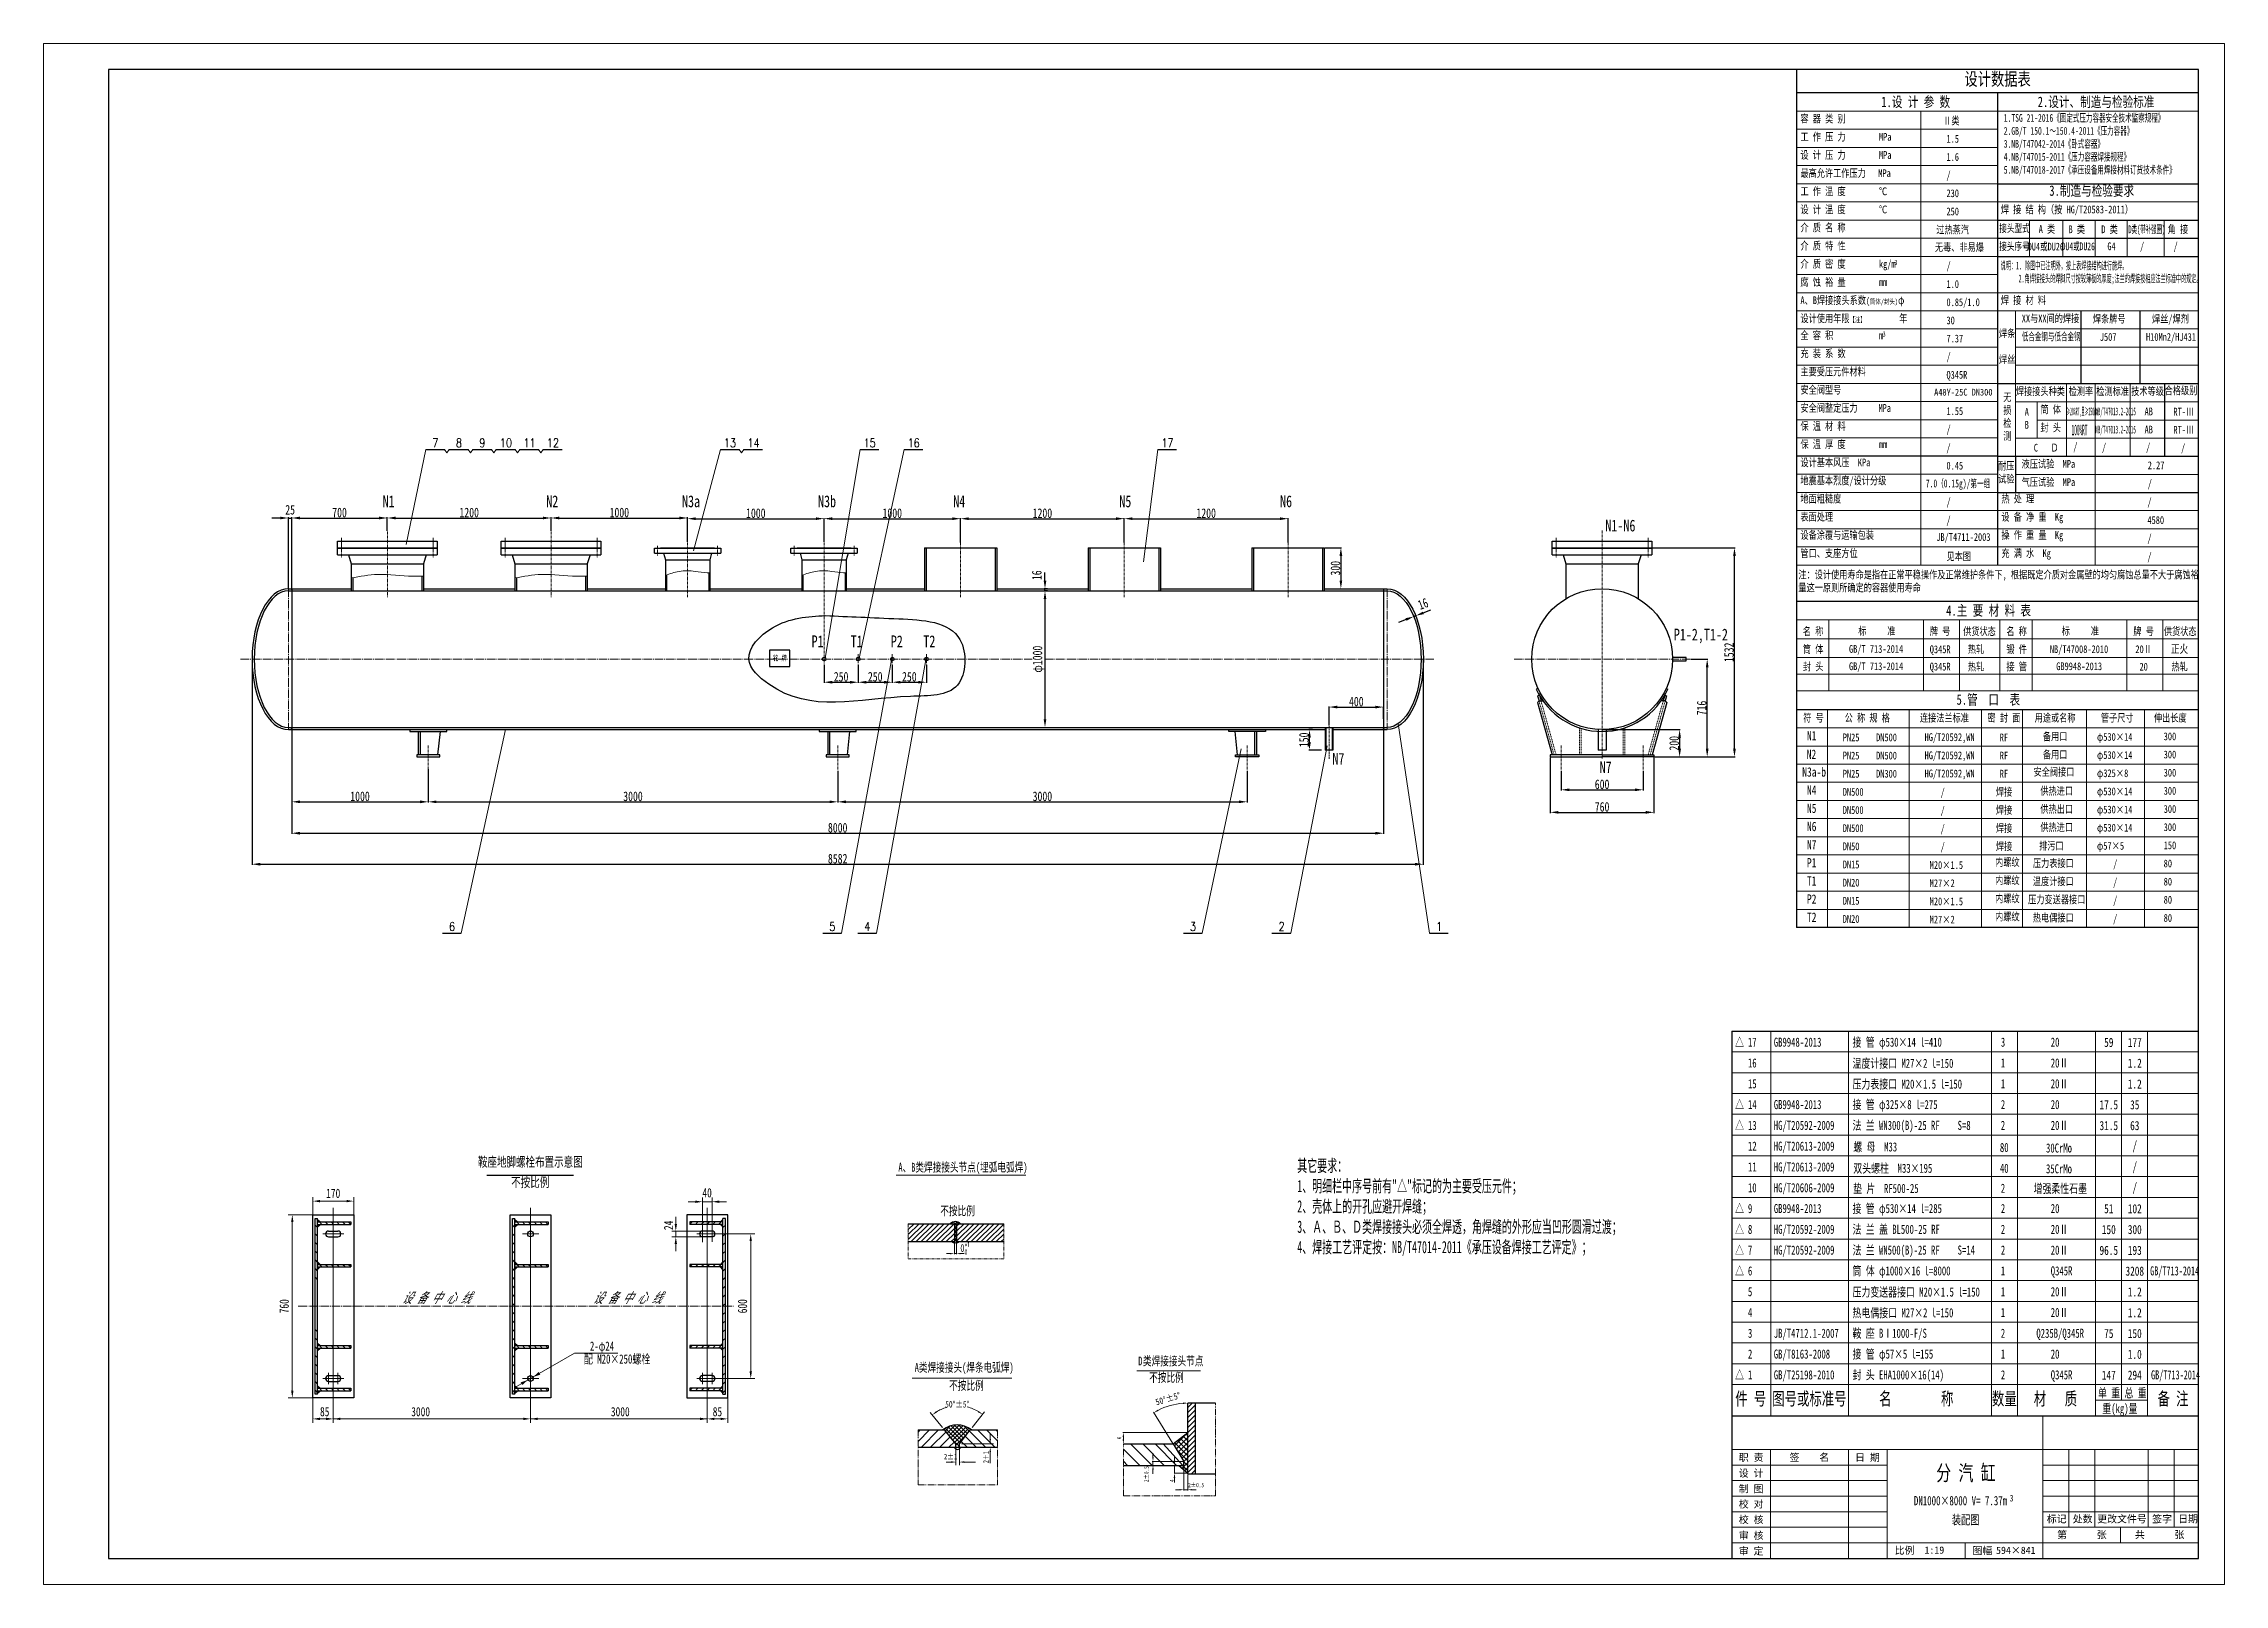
# Model space of a CAD drawing. Header units: millimetres. Extents: x -6371 to 767738, y -126878 to 1396.
# Drawn here: x 509363 to 525342, y -126878 to -115592 of the extents above; entities outside this region: 31.
import ezdxf
from ezdxf.enums import TextEntityAlignment as Align

# ---------------------------------------------------------------- set-up
doc = ezdxf.new("R2010")
doc.units = ezdxf.units.MM
doc.header["$LTSCALE"] = 25
doc.header["$PDMODE"] = 1
for name, pattern in [('DIVIDE-M', [39, 30, -3, 0, -3, 0, -3]), ('DIVIDE-S', [16, 10, -2, 0, -2, 0, -2]), ('JXX-L', [2.95, 1.9, -0.25, 0.15, -0.25, 0.15, -0.25]), ('JXX-S', [1.7, 0.9, -0.2, 0.1, -0.2, 0.1, -0.2]), ('XX-S', [0.5, 0.3, -0.2]), ('ZXX-L', [3.28, 2.5, -0.3, 0.18, -0.3]), ('ZXX-S', [1.27, 0.75, -0.2, 0.12, -0.2])]:
    doc.linetypes.add(name, pattern=pattern)
doc.layers.get('0').update_dxf_attribs({"color": 4, "linetype": 'CONTINUOUS'})
doc.layers.get('Defpoints').update_dxf_attribs({"linetype": 'CONTINUOUS'})
for name, color, linetype in [('5剖面线层', 2, 'CONTINUOUS'), ('CDR_DIM', 7, 'CONTINUOUS'), ('CDR_DWG4', 3, 'DIVIDE-M'), ('CDR_TEXT', 7, 'CONTINUOUS')]:
    doc.layers.add(name, color=color, linetype=linetype)
for name, color, linetype, lineweight in [('A 粗实线', 1, 'CONTINUOUS', 25), ('B 细实线', 7, 'CONTINUOUS', 15), ('C 文 字', 2, 'CONTINUOUS', 20), ('D 短中心线', 3, 'ZXX-S', 18), ('E 长中心线', 3, 'ZXX-L', 15), ('F 短虚线', 6, 'XX-S', 20), ('H 短双点线', 3, 'JXX-S', 18), ('I 长双点线', 3, 'JXX-L', 15), ('J 标注尺寸', 2, 'CONTINUOUS', 15)]:
    doc.layers.add(name, color=color, linetype=linetype, lineweight=lineweight)
doc.styles.add('HZTXT', font='SIMFANG.TTF', dxfattribs={"width": 0.75})
doc.styles.add('ROMANC', font='romanc', dxfattribs={"width": 0.7, "height": 6})
doc.styles.get("Standard").update_dxf_attribs({"font": 'isocp.shx', "width": 0.707, "bigfont": 'hztxt.shx'})
doc.styles.add('标题中文', font='SIMFANG.TTF', dxfattribs={"width": 0.7})
doc.dimstyles.new('通用标注4.0', dxfattribs={"dimtxt": 70, "dimasz": 60, "dimexe": 5, "dimexo": 5, "dimgap": 5, "dimtad": 1, "dimdec": 0, "dimzin": 0, "dimdsep": 46, "dimtxsty": 'HZTXT', "dimcen": 5, "dimadec": 0, "dimazin": 0, "dimtfac": 0.375, "dimtdec": 0, "dimtmove": 2, "dimatfit": 3, "dimfxl": 0, "dimtzin": 0, "dimarcsym": 0})

msp = doc.modelspace()

# ---------------------------------------------------------------- texts
at = {"layer": 'A 粗实线', "color": 2, "style": 'HZTXT'}
for s, width, p in [('A 类', 0.75, (524041.3, -116950.2)), ('B 类', 0.75, (524260.2, -116952.1)), ('D 类', 0.75, (524500.2, -116952.1)), ('D类(带补强圈)', 0.5, (524773.1, -116952.1)), ('角 接', 0.75, (525001.3, -116952.1)), ('DU4或DU26 ', 0.7, (524048.6, -117078.8)), ('DU4或DU26 ', 0.6, (524285.1, -117076.7)), ('G4', 0.7, (524514.4, -117076.7)), ('/', 0.7, (524738.5, -117076.7)), ('/', 0.7, (524984.3, -117076.7))]:
    msp.add_text(s, height=57, dxfattribs=dict(at, width=width)).set_placement(p, align=Align.MIDDLE_CENTER)
at = {"layer": 'A 粗实线', "color": 2, "char_height": 57, "width": 238.476, "attachment_point": 1, "style": 'HZTXT'}
for s, insert in [('{\\W0.7;接头型式}', (523691.8, -116915.8)), ('{\\W0.7;接头序号}', (523691.8, -117048.8))]:
    msp.add_mtext(s, dxfattribs=dict(at, insert=insert))
at = {"layer": 'C 文 字'}
for s, height, style, width, p in [('7', 64.5, 'ROMANC', 0.8, (512233.2, -118516.7)), ('8', 64.5, 'ROMANC', 0.8, (512405.4, -118516.7)), ('9', 64.5, 'ROMANC', 0.8, (512577.6, -118516.7)), ('10', 64.49, 'ROMANC', 0.8, (512749.8, -118516.7)), ('11', 64.49, 'ROMANC', 0.8, (512922, -118516.7)), ('12', 64.49, 'ROMANC', 0.8, (513094.2, -118516.7)), ('13', 64.49, 'ROMANC', 0.8, (514391.5, -118516.7)), ('14', 64.49, 'ROMANC', 0.8, (514563.7, -118516.7)), ('15', 64.49, 'ROMANC', 0.8, (515415.2, -118516.7)), ('16', 64.49, 'ROMANC', 0.8, (515738.2, -118516.7)), ('17', 64.49, 'ROMANC', 0.8, (517597.1, -118516.7)), ('6', 64.5, 'ROMANC', 0.8, (512355, -122059.5)), ('5', 64.5, 'ROMANC', 0.8, (515142.5, -122059.5)), ('4', 64.5, 'ROMANC', 0.8, (515398.5, -122059.5)), ('3', 64.5, 'ROMANC', 0.8, (517784.3, -122059.5)), ('2', 64.5, 'ROMANC', 0.8, (518433.2, -122059.5)), ('1', 64.5, 'ROMANC', 0.8, (519587.4, -122059.5)), ('59', 66.63, 'HZTXT', 0.75, (524494.7, -122908.8)), ('177', 66.63, 'HZTXT', 0.75, (524685, -122908.8)), ('1.2', 66.63, 'HZTXT', 0.75, (524685, -123061.1)), ('1.2', 66.63, 'HZTXT', 0.75, (524685, -123213.4)), ('17.5', 66.63, 'HZTXT', 0.75, (524494.7, -123365.7)), ('35', 66.63, 'HZTXT', 0.75, (524685, -123365.7)), ('31.5', 66.63, 'HZTXT', 0.75, (524494.7, -123518)), ('63', 66.63, 'HZTXT', 0.75, (524685, -123518)), ('/', 66.6, 'HZTXT', 0.75, (524685, -123670.3)), ('鞍座地脚螺栓布置示意图', 71.26, 'HZTXT', 0.7, (512928.9, -123781.7)), ('/', 66.6, 'HZTXT', 0.75, (524685, -123822.6)), ('170', 67.5, 'HZTXT', 0.75, (511484.7, -124014)), ('不按比例', 71.26, 'HZTXT', 0.7, (512928.2, -123931.2)), ('/', 66.6, 'HZTXT', 0.75, (524685, -123974.9)), ('51', 66.63, 'HZTXT', 0.75, (524494.7, -124127.2)), ('102', 66.63, 'HZTXT', 0.75, (524685, -124127.2)), ('150', 66.63, 'HZTXT', 0.75, (524494.7, -124279.5)), ('300', 66.63, 'HZTXT', 0.75, (524685, -124279.5)), ('96.5', 66.63, 'HZTXT', 0.75, (524494.7, -124431.8)), ('193', 66.63, 'HZTXT', 0.75, (524685, -124431.8)), ('3208', 66.63, 'HZTXT', 0.75, (524685, -124584.1)), ('1.2', 66.63, 'HZTXT', 0.75, (524685, -124736.4)), ('1.2', 66.63, 'HZTXT', 0.75, (524685, -124888.7)), ('75', 66.63, 'HZTXT', 0.75, (524494.7, -125041)), ('150', 66.63, 'HZTXT', 0.75, (524685, -125041)), ('1.0', 66.63, 'HZTXT', 0.75, (524685, -125193.3)), ('147', 66.63, 'HZTXT', 0.75, (524494.7, -125345.6)), ('294', 66.63, 'HZTXT', 0.75, (524685, -125345.6)), ('85', 67.5, 'HZTXT', 0.75, (511422.3, -125613.6)), ('3000', 67.5, 'HZTXT', 0.75, (512125.3, -125613.6)), ('3000', 67.5, 'HZTXT', 0.75, (513588, -125613.6)), ('85', 67.5, 'HZTXT', 0.75, (514299.8, -125613.6))]:
    msp.add_text(s, height=height, dxfattribs=dict(at, style=style, width=width)).set_placement(p, align=Align.MIDDLE)
at = {"layer": 'C 文 字', "style": 'HZTXT'}
for s, height, width, p in [('名 称', 57, 0.75, (522253.1, -119925.6)), ('标     准', 57, 0.75, (522659.2, -119922.9)), ('牌 号', 57, 0.75, (523183.5, -119925.6)), ('供货状态', 57, 0.75, (523427.7, -119925.6)), ('名 称', 57, 0.75, (523744, -119925.6)), ('标     准', 57, 0.75, (524150.1, -119922.9)), ('牌 号', 57, 0.75, (524674.5, -119925.6)), ('供货状态', 57, 0.75, (524897.9, -119925.6)), ('A、B类焊接接头节点(埋弧电弧焊)', 64.609, 0.7, (515625.5, -123855)), ('A类焊接接头(焊条电弧焊)', 64.609, 0.7, (515745.1, -125321.4)), ('D', 64.6, 0.7, (517383.4, -125274.4)), ('类焊接接头节点', 64.61, 0.7, (517417.4, -125274.4)), ('不按比例', 64.61, 0.7, (515997.8, -125453.6)), ('不按比例', 64.61, 0.7, (517463.4, -125395.1)), ('2%%p1', 39.81, 0.75, (515959.3, -125962.1))]:
    msp.add_text(s, height=height, dxfattribs=dict(at, width=width)).set_placement(p)
at = {"layer": 'C 文 字', "style": 'HZTXT', "width": 0.75}
for s, height, p in [('筒 体', 57, (522328.6, -120056.3)), ('GB/T 713-2014', 57, (522789.7, -120054.5)), ('Q345R', 57, (523259.1, -120057.2)), ('热轧', 57, (523522.4, -120056.3)), ('锻 件', 57, (523819.5, -120056.3)), ('NB/T47008-2010', 57, (524276.7, -120056.3)), ('20Ⅱ', 57, (524750, -120056.3)), ('正火', 59.64, (525013.3, -120056.3)), ('封 头', 57, (522328.6, -120184)), ('GB/T 713-2014', 57, (522789.7, -120181.3)), ('Q345R', 57, (523259.1, -120184)), ('热轧', 57, (523522.4, -120184)), ('接 管', 57, (523819.5, -120184)), ('GB9948-2013', 57, (524277.5, -120181.4)), ('20', 57, (524750, -120184.4)), ('热轧', 57, (525013.3, -120184.4))]:
    msp.add_text(s, height=height, dxfattribs=at).set_placement(p, align=Align.CENTER)
msp.add_text('40', height=67.5, dxfattribs=at).set_placement((514224.3, -124009.5), align=Align.MIDDLE_CENTER)
at = {"layer": 'C 文 字', "style": 'HZTXT', "width": 0.7}
for s, height, p in [('不按比例', 64.61, (515932.7, -124142.6)), ('2-φ24', 67.5, (513365.5, -125133)), ('配 M20×250螺栓', 67.5, (513321, -125227.2))]:
    msp.add_text(s, height=height, dxfattribs=at).set_placement(p, align=Align.MIDDLE_LEFT)
at = {"layer": 'C 文 字', "style": 'HZTXT', "width": 0.75}
msp.add_text('24', height=67.5, rotation=90, dxfattribs=at).set_placement((513941.5, -124248.5), align=Align.MIDDLE_CENTER)
for s, p in [('760', (511125.8, -124840.9)), ('600', (514483.9, -124840.9))]:
    msp.add_text(s, height=67.5, rotation=90, dxfattribs=at).set_placement(p, align=Align.MIDDLE)
at = {"layer": 'C 文 字', "style": 'HZTXT', "oblique": 30, "width": 0.7}
for p in [(511988, -124778.3), (513387.3, -124778.3)]:
    msp.add_text('设 备 中 心 线', height=75, dxfattribs=at).set_placement(p, align=Align.MIDDLE_LEFT)
at = {"layer": 'C 文 字', "style": 'HZTXT', "width": 0.75}
msp.add_text('2＋1', height=39.81, rotation=90, dxfattribs=at).set_placement((516287.6, -125991.2))
at = {"layer": 'C 文 字', "style": '标题中文', "oblique": 0.5}
msp.add_text('职 责', height=53.2, rotation=0.09587, dxfattribs=at).set_placement((521873.9, -125948.3), align=Align.MIDDLE_CENTER)
for s, p in [('签    名', (522300.5, -125946.3)), ('日 期', (522725.9, -125947.4)), ('设 计', (521873.9, -126062.3)), ('制 图', (521873.9, -126176.3)), ('校 对', (521873.9, -126288.3)), ('校 核', (521873.9, -126402.3)), ('标记', (524112.9, -126397.2)), ('处数', (524302.9, -126397.2)), ('更改文件号', (524590.9, -126397.2)), ('签字', (524885.1, -126397.2)), ('日期', (525075.1, -126397.2)), ('审 核', (521873.9, -126518.3)), ('第      张', (524297.2, -126513)), ('共      张', (524867.2, -126513)), ('审 定', (521873.9, -126632.3)), ('比例', (522998.2, -126627.4)), ('1:19', (523216.4, -126627.4)), ('图幅', (523568.2, -126629.1)), ('594×841', (523813.2, -126629.1))]:
    msp.add_text(s, height=53.2, rotation=0.09587, dxfattribs=at).set_placement(p, align=Align.MIDDLE)
at = {"layer": 'C 文 字', "attachment_point": 1, "style": 'HZTXT'}
for s, insert, char_height, width in [('设计数据表', (523436.9, -115803.8), 95, 1472.5), ('1.设 计 参 数', (522827.2, -115980.5), 76, 912), ('2.设计、制造与检验标准', (523973.8, -115980.5), 76, 912), ('容 器 类 别', (522235.3, -116113.5), 57, 912), ('Ⅱ类', (523281, -116127.8), 57, 912), ('{\\W0.6;\\C2;1.TSG 21-2016《固定式压力容器安全技术监察规程》\\P2.GB/T 150.1～150.4-2011《压力容器》\\P3.NB/T47042-2014《卧式容器》 \\P4.NB/T47015-2011《压力容器焊接规程》\\P5.NB/T47018-2017《承压设备用焊接材料订货技术条件》}', (523724.8, -116107.6), 57, 1504.116), ('工 作 压 力        MPa', (522235.3, -116246.5), 57, 912), ('1.5', (523305.3, -116260.8), 57, 912), ('设 计 压 力        MPa', (522235.3, -116379.5), 57, 912), ('1.6', (523305.3, -116393.8), 57, 912), ('最高允许工作压力   MPa', (522235.3, -116512.5), 57, 912), ('工 作 温 度        ℃', (522235.3, -116645.5), 57, 912), ('/', (523305.3, -116526.8), 57, 912), (' 3.制造与检验要求', (524019.8, -116630.9), 76, 912), ('设 计 温 度        ℃', (522235.3, -116778.5), 57, 912), ('230', (523305.3, -116659.8), 57, 912), ('250', (523305.3, -116792.8), 57, 912), (' 焊 接 结 构（按 HG/T20583-2011）', (523673.1, -116778.5), 57, 1269.277), ('介 质 名 称', (522235.3, -116911.5), 57, 912), ('过热蒸汽', (523230.8, -116925.8), 57, 912), ('介 质 特 性', (522235.3, -117044.5), 57, 912), ('无毒、非易爆', (523220.9, -117054.8), 57, 912), ('介 质 密 度        kg/m', (522235.3, -117177.5), 57, 912), ('3', (522922.7, -117175.7), 38, 912), ('/', (523305.3, -117191.8), 57, 912), ('{\\W0.47;说明：1. 除图中已注明外，按上表焊接结构进行施焊。\\P      2.角焊接接头的焊脚尺寸按较薄板的厚度;法兰的焊接按相应法兰标准中的规定。}', (523702.5, -117189.4), 57, 1611.166), ('A、B焊接接头系数{\\H0.8333x;(\\H0.8x;筒体/封头)}φ{\\H0.8333x;        } ', (522235.3, -117443.5), 57, 912), ('腐 蚀 裕 量        mm', (522235.3, -117310.5), 57, 912), ('1.0', (523305.3, -117324.8), 57, 912), (' 焊 接 材 料', (523673.1, -117443.5), 57, 1269.277), ('设计使用年限{\\H0.6667x;【\\H1x;注】}        年', (522235.3, -117576.5), 57, 912), ('30', (523305.3, -117590.8), 57, 912), ('0.85/1.0', (523305.3, -117457.8), 57, 912), ('XX与XX间的焊接', (523856.9, -117576.5), 57, 912), ('焊条牌号', (524378.2, -117579.2), 57, 912), ('焊丝/焊剂', (524811.4, -117579.2), 57, 912), ('全 容 积           m', (522235.3, -117700.4), 57, 912), ('3', (522836.8, -117700.1), 38, 912), ('7.37', (523305.3, -117723.8), 57, 912), ('焊条\\P\\P焊丝', (523690.1, -117686.1), 57, 912), ('{\\W0.6;低合金钢与低合金钢}', (523856.9, -117709.5), 57, 912), ('J507', (524428.9, -117712.2), 57, 912), ('H10Mn2/HJ431', (524767.2, -117712.2), 57, 912), ('充 装 系 数', (522235.3, -117833.4), 57, 912), ('/', (523305.3, -117856.8), 57, 912), ('主要受压元件材料', (522235.3, -117966.4), 57, 912), ('Q345R', (523305.3, -117989.8), 57, 912), ('安全阀型号    ', (522235.3, -118099.4), 57, 912), ('安全阀整定压力     MPa', (522235.3, -118232.4), 57, 912), ('{\\fSimSun|b0|i0|c134|p0;\\H0.875x;A48Y-25C DN300}', (523215, -118120.3), 57, 912), ('无\\P损\\P检\\P测', (523721.9, -118153.3), 57, 912), ('焊接接头种类', (523814, -118110.3), 57, 912), ('筒 体', (523994, -118243.3), 57, 912), ('检测率', (524200.8, -118110.3), 57, 912), ('检测标准', (524402.8, -118110.3), 57, 912), ('技术等级', (524659.1, -118110.3), 57, 912), ('合格级别', (524903.8, -118104.5), 57, 912), ('保 温 材 料', (522235.3, -118365.4), 57, 912), ('/', (523305.3, -118388.8), 57, 912), ('1.55', (523305.3, -118255.8), 57, 912), ('A\\PB', (523878.6, -118261), 57, 912), ('封 头', (523994, -118376.3), 57, 912), ('{\\W0.3;≥20%RT,且≥250mm}', (524182.3, -118257.6), 57, 912), ('\\W0.3;100%RT', (524222.5, -118382.6), 78.235, 912), ('{\\W0.4;NB/T47013.2-2015}', (524395.4, -118257.6), 57, 912), ('{\\W0.4;NB/T47013.2-2015}', (524395.4, -118390.6), 57, 912), ('AB', (524756.8, -118257.6), 57, 912), ('AB', (524756.8, -118390.6), 57, 912), ('RT-Ⅲ', (524968.3, -118259.6), 57, 912), ('RT-Ⅲ', (524968.3, -118392.6), 57, 912), ('保 温 厚 度        mm', (522235.3, -118498.4), 57, 912), ('/', (523305.3, -118521.8), 57, 912), ('C   Ｄ', (523945.1, -118523.6), 57, 912), ('/', (524234.7, -118514.3), 57, 912), ('/', (524445.1, -118519), 57, 912), ('/', (524768.1, -118519), 57, 912), ('/', (525024.1, -118523.6), 57, 912), ('设计基本风压  KPa', (522235.3, -118631.4), 57, 912), ('0.45', (523305.3, -118654.8), 57, 912), ('耐压\\P试验', (523683.2, -118656.6), 57, 912), ('液压试验  MPa', (523856, -118642.3), 57, 912), ('2.27', (524780.2, -118652.4), 57, 912), ('地震基本烈度/设计分级', (522235.3, -118764.4), 57, 912), ('{\\W0.6;7.0（0.15g)/第一组}', (523153.8, -118785.2), 57, 912), ('气压试验  MPa', (523856, -118775.3), 57, 912), ('/', (524780.2, -118785.4), 57, 912), ('地面粗糙度', (522235.3, -118897.4), 57, 912), ('表面处理', (522235.3, -119030.4), 57, 912), ('/', (523305.3, -118920.8), 57, 912), ('热 处 理', (523707.8, -118897.4), 57, 912), ('设 备 净 重  Kg', (523707.8, -119030.4), 57, 912), ('/', (524777.8, -118920.8), 57, 912), ('设备涂覆与运输包装', (522235.3, -119163.4), 57, 912), ('  JB/T4711-2003', (523169.8, -119177.8), 57, 912), ('/', (523305.3, -119053.8), 57, 912), ('操 作 重 量  Kg', (523707.8, -119163.4), 57, 912), ('4580', (524777.8, -119053.8), 57, 912), ('/', (524777.8, -119186.8), 57, 912), ('管口、支座方位', (522235.3, -119296.4), 57, 912), ('见本图', (523305.3, -119319.8), 57, 912), ('充 满 水  Kg', (523707.8, -119296.4), 57, 912), ('/', (524777.8, -119319.8), 57, 912), ('{\\C2;注：设计使用寿命是指在正常平稳操作及正常维护条件下, 根据既定介质对金属壁的均匀腐蚀总量不大于腐蚀裕量这一原则所确定的容器使用寿命}', (522220.2, -119453.5), 57, 2929.795), ('4.主 要 材 料 表', (523303.1, -119706.3), 76, 912), ('5.管  口  表', (523379.2, -120359.1), 76, 912), (' 符 号', (522225.1, -120502.2), 57, 912), ('N1', (522282.8, -120627.1), 68.4, 1094.4), ('公 称 规 格', (522559.6, -120502.2), 57, 912), ('连接法兰标准', (523110.6, -120502.2), 57, 912), ('HG/T20592,WN', (523144.9, -120643.9), 57, 912), ('密 封 面', (523605.9, -120502.2), 57, 912), ('用途或名称', (523951.7, -120502.2), 57, 912), ('备用口', (524011.6, -120638.7), 57, 912), ('管子尺寸', (524436.8, -120502.2), 57, 912), ('伸出长度', (524825.7, -120502.2), 57, 912), ('300', (524897, -120637.9), 57, 912), ('N2 ', (522281.1, -120763.3), 68.4, 1094.4), ('PN25    DN500', (522545.4, -120645.5), 57, 912), ('PN25    DN500', (522545.4, -120778.5), 57, 912), ('HG/T20592,WN', (523144.9, -120776.9), 57, 912), ('RF', (523695.6, -120645.6), 57, 912), ('RF', (523695.6, -120778.6), 57, 912), ('备用口', (524011.6, -120771.7), 57, 912), ('φ530×14', (524407.9, -120641.9), 57, 912), ('φ530×14', (524407.9, -120774.9), 57, 912), ('300', (524897, -120770.9), 57, 912), ('N3a-b', (522248.3, -120893.1), 68.4, 1094.4), ('PN25    DN300', (522545.4, -120911.5), 57, 912), ('HG/T20592,WN', (523144.9, -120909.9), 57, 912), ('RF', (523695.6, -120911.6), 57, 912), ('安全阀接口', (523943.3, -120898.4), 57, 912), ('φ325×8', (524407.9, -120907.9), 57, 912), ('300', (524897, -120903.9), 57, 912), ('N4', (522282.8, -121026.1), 68.4, 1094.4), ('DN500', (522545.4, -121044.5), 57, 912), ('/', (523262.3, -121047.1), 57, 912), ('焊接', (523667.7, -121044.6), 57, 912), ('供热进口', (523993, -121037.7), 57, 912), ('φ530×14', (524407.9, -121040.9), 57, 912), ('300', (524897, -121036.9), 57, 912), ('N5', (522282.8, -121159.1), 68.4, 1094.4), ('DN500', (522545.4, -121177.5), 57, 912), ('/', (523262.3, -121180.1), 57, 912), ('焊接', (523667.7, -121177.6), 57, 912), ('供热出口', (523993, -121170.7), 57, 912), ('φ530×14', (524407.9, -121173.9), 57, 912), ('300', (524897, -121169.9), 57, 912), ('N6', (522282.8, -121292.1), 68.4, 1094.4), ('N7', (522282.8, -121425.1), 68.4, 1094.4), ('DN500', (522545.4, -121310.5), 57, 912), ('/', (523262.3, -121313.1), 57, 912), ('焊接', (523667.7, -121310.6), 57, 912), ('焊接', (523667.7, -121443.6), 57, 912), ('排污口', (523984, -121439.9), 57, 912), ('供热进口', (523993, -121303.7), 57, 912), ('φ530×14', (524407.9, -121306.9), 57, 912), ('300', (524897, -121302.9), 57, 912), ('150', (524897, -121435.9), 57, 912), ('P1', (522282.8, -121558.1), 68.4, 1094.4), ('DN50', (522545.4, -121443.5), 57, 912), ('DN15', (522545.4, -121576.5), 57, 912), ('M20×1.5', (523182.5, -121580.7), 57, 912), ('/', (523262.3, -121446.1), 57, 912), ('内螺纹', (523661.4, -121559.5), 57, 912), ('压力表接口', (523939.1, -121567.3), 57, 912), ('φ57×5', (524407.9, -121439.9), 57, 912), ('/', (524526.2, -121572.9), 57, 912), ('80', (524897, -121568.9), 57, 912), ('T1', (522282.8, -121691.1), 68.4, 1094.4), ('DN20', (522545.4, -121709.5), 57, 912), ('M27×2', (523182.5, -121713.7), 57, 912), ('内螺纹', (523661.4, -121692.5), 57, 912), ('温度计接口', (523938.2, -121700.3), 57, 912), ('/', (524526.2, -121705.9), 57, 912), ('80', (524897, -121701.9), 57, 912), ('P2', (522282.8, -121824.1), 68.4, 1094.4), ('DN15', (522545.4, -121842.5), 57, 912), ('M20×1.5', (523182.5, -121846.7), 57, 912), ('内螺纹', (523661.4, -121825.5), 57, 912), ('压力变送器接口', (523903.6, -121833.3), 57, 912), ('/', (524526.2, -121838.9), 57, 912), ('80', (524897, -121834.9), 57, 912), ('T2', (522282.8, -121957.1), 68.4, 1094.4), ('DN20', (522545.4, -121975.5), 57, 912), ('M27×2', (523182.5, -121979.7), 57, 912), ('内螺纹', (523661.4, -121958.5), 57, 912), ('热电偶接口', (523938.2, -121966.3), 57, 912), ('/', (524526.2, -121971.9), 57, 912), ('80', (524897, -121967.9), 57, 912)]:
    msp.add_mtext(s, dxfattribs=dict(at, insert=insert, char_height=char_height, width=width))
at = {"layer": 'C 文 字', "attachment_point": 5, "style": 'HZTXT'}
for s, insert, char_height, rotation in [('50%%D%%P5%%D', (517601, -125517.9), 47.6, 17.11751), ('6', (517243, -125805.5), 31.8, 90), ('2%%P0.5', (517443.2, -126070.6), 31.85, 90), ('4', (517631, -126119), 31.8, 90)]:
    msp.add_mtext(s, dxfattribs=dict(at, insert=insert, char_height=char_height, rotation=rotation))
at = {"layer": 'C 文 字', "insert": (517807.1, -126151.1), "char_height": 31.85, "attachment_point": 5, "style": 'HZTXT'}
msp.add_mtext('2%%P0.5', dxfattribs=at)
at = {"layer": 'J 标注尺寸', "style": '标题中文'}
for s, height, width, p in [('铭 牌', 39.98, 0.7, (514707.3, -120112.8)), ('△', 66.6, 0.7, (521756.5, -122939.8)), ('17', 66.63, 0.7, (521850.7, -122939.8)), ('GB9948-2013', 66.632, 0.7, (522040.1, -122939.8)), ('接 管 φ530×14 l=410', 66.632, 0.7, (522616.9, -122939.8)), ('3', 66.6, 0.7, (523703.6, -122939.8)), ('20', 66.63, 0.7, (524069.4, -122939.8)), ('16', 66.63, 0.7, (521850.7, -123092.1)), ('温度计接口 M27×2 l=150', 66.632, 0.7, (522616.9, -123094.5)), ('1', 66.6, 0.7, (523703.6, -123092.1)), ('20Ⅱ', 66.63, 0.7, (524069.4, -123092.1)), ('15', 66.63, 0.7, (521850.7, -123244.4)), ('压力表接口 M20×1.5 l=150', 66.632, 0.7, (522616.9, -123246.8)), ('1', 66.6, 0.7, (523703.6, -123244.4)), ('20Ⅱ', 66.63, 0.7, (524069.4, -123244.4)), ('△', 66.6, 0.7, (521756.5, -123396.7)), ('14', 66.63, 0.7, (521850.7, -123396.8)), ('GB9948-2013', 66.632, 0.7, (522040.1, -123396.8)), ('接 管 φ325×8 l=275', 66.632, 0.7, (522616.9, -123396.7)), ('2', 66.6, 0.7, (523703.6, -123396.7)), ('20', 66.63, 0.7, (524069.4, -123396.7)), ('△', 66.6, 0.7, (521756.5, -123549.1)), ('13', 66.63, 0.7, (521850.7, -123549.1)), ('HG/T20592-2009', 66.632, 0.7, (522040.1, -123549.1)), ('法 兰 WN300(B)-25 RF', 66.632, 0.7, (522616.9, -123549.1)), ('S=8', 66.63, 0.7, (523387, -123549.1)), ('2', 66.6, 0.7, (523703.6, -123549.1)), ('20Ⅱ', 66.63, 0.7, (524069.4, -123549.1)), ('12', 66.63, 0.7, (521850.7, -123701.4)), ('HG/T20613-2009', 66.632, 0.7, (522040.1, -123701.4)), ('11', 66.63, 0.7, (521850.7, -123853.7)), ('HG/T20613-2009', 66.632, 0.7, (522040.1, -123853.7)), ('10', 66.63, 0.7, (521850.7, -124006)), ('HG/T20606-2009', 66.632, 0.7, (522040.1, -124006)), ('2', 66.6, 0.7, (523703.6, -124010)), ('△', 66.6, 0.7, (521756.5, -124158.3)), ('9', 66.6, 0.7, (521850.7, -124158.3)), ('GB9948-2013', 66.632, 0.7, (522040.1, -124158.3)), ('接 管 φ530×14 l=285', 66.632, 0.7, (522616.9, -124158.3)), ('2', 66.6, 0.7, (523703.6, -124158.3)), ('20', 66.63, 0.7, (524069.4, -124158.3)), ('△', 66.6, 0.7, (521756.5, -124310.6)), ('8', 66.6, 0.7, (521850.7, -124310.6)), ('HG/T20592-2009', 66.632, 0.7, (522040.1, -124310.6)), ('法 兰 盖 BL500-25 RF', 66.632, 0.7, (522616.9, -124310.6)), ('2', 66.6, 0.7, (523703.6, -124310.6)), ('20Ⅱ', 66.63, 0.7, (524069.4, -124310.6)), ('△', 66.6, 0.7, (521756.5, -124462.9)), ('7', 66.6, 0.7, (521850.7, -124462.9)), ('HG/T20592-2009', 66.632, 0.7, (522040.1, -124462.9)), ('法 兰 WN500(B)-25 RF', 66.632, 0.7, (522616.9, -124462.9)), ('S=14', 66.63, 0.7, (523387, -124462.9)), ('2', 66.6, 0.7, (523703.6, -124462.9)), ('20Ⅱ', 66.63, 0.7, (524069.4, -124462.9)), ('△', 66.6, 0.7, (521756.5, -124615.2)), ('6', 66.6, 0.7, (521850.7, -124615.2)), ('筒 体 φ1000×16 l=8000', 66.632, 0.7, (522616.9, -124615.2)), ('1', 66.6, 0.7, (523703.6, -124615.2)), ('Q345R', 66.63, 0.7, (524069.4, -124615.2)), ('GB/T713-2014', 66.632, 0.6, (524797.7, -124615.2)), ('5', 66.6, 0.7, (521850.7, -124767.5)), ('压力变送器接口 M20×1.5 l=150', 66.632, 0.7, (522616.9, -124769.8)), ('1', 66.6, 0.7, (523703.6, -124767.5)), ('20Ⅱ', 66.63, 0.7, (524069.4, -124767.5)), ('4', 66.6, 0.7, (521850.7, -124919.8)), ('热电偶接口 M27×2 l=150', 66.632, 0.7, (522616.9, -124922.1)), ('1', 66.6, 0.7, (523703.6, -124919.8)), ('20Ⅱ', 66.63, 0.7, (524069.4, -124919.8)), ('3', 66.6, 0.7, (521850.7, -125072.1)), ('JB/T4712.1-2007', 66.632, 0.7, (522040.1, -125072.1)), ('鞍 座 BⅠ1000-F/S   ', 66.632, 0.7, (522616.9, -125072.1)), ('2', 66.6, 0.7, (523703.6, -125072.1)), ('Q235B/Q345R', 66.632, 0.7, (523963.9, -125072.1)), ('2', 66.6, 0.7, (521850.7, -125224.4)), ('GB/T8163-2008', 66.632, 0.7, (522040.1, -125224.4)), ('接 管 φ57×5 l=155', 66.632, 0.7, (522616.9, -125224.4)), ('1', 66.6, 0.7, (523703.6, -125224.4)), ('20', 66.63, 0.7, (524069.4, -125224.4)), ('△', 66.6, 0.7, (521756.5, -125376.7)), ('1', 66.6, 0.7, (521850.7, -125376.7)), ('GB/T25198-2010', 66.632, 0.7, (522040.1, -125376.7)), ('封 头 EHA1000×16(14)', 66.632, 0.7, (522616.9, -125376.7)), ('2', 66.6, 0.7, (523703.6, -125376.7)), ('Q345R', 66.63, 0.7, (524069.4, -125376.7)), ('单 重', 66.63, 0.7, (524415.8, -125509.1)), ('总 重', 66.63, 0.7, (524609.5, -125509.1)), ('GB/T713-2014', 66.632, 0.6, (524804.3, -125376.7)), ('件 号', 95.15, 0.7, (521757.7, -125565.4)), ('图号或标准号', 95.15, 0.7, (522028.3, -125565.4)), ('名        称', 95.15, 0.7, (522812, -125565.4)), ('数量', 95.15, 0.7, (523638.4, -125565.4)), ('材   质', 95.15, 0.7, (523944.9, -125565.4)), ('重(kg)量', 66.63, 0.7, (524447.4, -125623.3)), ('备 注', 95.15, 0.7, (524852, -125565.4)), ('分 汽 缸', 113.95, 0.7, (523230.7, -126118.7)), ('DN1000×8000 V= 7.37m', 68.373, 0.7, (523066.3, -126299.2)), ('3', 47.9, 0.7, (523769, -126270.9)), ('装配图', 68.37, 0.7, (523345, -126439.3))]:
    msp.add_text(s, height=height, dxfattribs=dict(at, width=width)).set_placement(p)
at = {"layer": 'J 标注尺寸', "style": '标题中文', "width": 0.7}
for s, height, p in [('螺 母  M33', 66.63, (522622.7, -123673.8)), ('双头螺柱  M33×195', 66.632, (522622.7, -123830.1)), ('垫 片  RF500-25', 66.632, (522621.6, -123978.1))]:
    msp.add_text(s, height=height, dxfattribs=at).set_placement(p, align=Align.MIDDLE_LEFT)
at = {"layer": 'J 标注尺寸', "width": 0.7}
for s, height, style, p in [('80', 66.63, '标题中文', (523728.7, -123678.6)), ('30CrMo', 66.63, '标题中文', (524129.9, -123681.8)), ('40', 66.63, '标题中文', (523728.7, -123830.9)), ('35CrMo', 66.63, '标题中文', (524129.9, -123834.1)), ('增强柔性石墨', 66.63, '标题中文', (524139.1, -123977.2)), ('50%%D%%p5%%d', 47.772, 'HZTXT', (516057.1, -125557))]:
    msp.add_text(s, height=height, dxfattribs=dict(at, style=style)).set_placement(p, align=Align.MIDDLE)
at = {"layer": 'J 标注尺寸', "attachment_point": 1}
for s, insert, char_height, width, style in [('N1', (511846.9, -118901.5), 86.4, 1382.4, 'HZTXT'), ('N2', (513045.6, -118901.5), 86.4, 1382.4, 'HZTXT'), ('N3a', (514040.4, -118901.5), 86.4, 1382.4, 'HZTXT'), ('N3b', (515036.9, -118901.5), 86.4, 1382.4, 'HZTXT'), ('N4', (516027.6, -118901.5), 86.4, 1382.4, 'HZTXT'), ('N5', (517244.5, -118901.5), 86.4, 1382.4, 'HZTXT'), ('N6', (518422.4, -118901.5), 86.4, 1382.4, 'HZTXT'), ('N1-N6', (520805.9, -119079), 86.4, 1382.4, 'HZTXT'), ('P1', (514989.8, -119926.9), 86.4, 1382.4, 'HZTXT'), ('T1', (515276.1, -119926.9), 86.4, 1382.4, 'HZTXT'), ('P2', (515570, -119926.9), 86.4, 1382.4, 'HZTXT'), ('T2', (515808.6, -119926.9), 86.4, 1382.4, 'HZTXT'), ('P1-2,T1-2', (521307.3, -119877.5), 86.4, 1382.4, 'HZTXT'), ('N7', (518806, -120787.3), 86.4, 1382.4, 'HZTXT'), ('N7', (520764.1, -120849.3), 86.4, 1382.4, 'HZTXT'), ('\\W0.6;{\\H3.265x;其它要求：\\P1、明细栏中序号前有"△"标记的为主要受压元件；\\P2、壳体上的开孔应避开焊缝；\\P3、Ａ、Ｂ、Ｄ类焊接接头必须全焊透，角焊缝的外形应当凹形圆滑过渡；\\P4、焊接工艺评定按：\\C2;NB/T47014-2011《承压设备焊接工艺评定》；\\P\\C256;\\P\\P\\P\\H0.2142x;     \\P\\P}\\P\\P{\\H0.6994x;    } ', (518548.2, -123766.5), 27.382, 2851.834, '标题中文')]:
    msp.add_mtext(s, dxfattribs=dict(at, insert=insert, char_height=char_height, width=width, style=style))
at = {"layer": 'J 标注尺寸', "insert": (516113.4, -124415.3), "char_height": 56.667, "attachment_point": 5}
msp.add_mtext('\\A1;0{\\H0.7x;\\S+1^ 0;}', dxfattribs=at)

# ---------------------------------------------------------------- blocks, each defined once
blk = doc.blocks.new('*D105')
at = {"layer": 'Defpoints', "color": 0}
for p in [(520482, -120915), (521082, -120915), (521082, -121058)]:
    blk.add_point(p, dxfattribs=at)
at = {"layer": 'J 标注尺寸', "color": 0, "lineweight": -2}
for p, q in [((520482, -120920), (520482, -121063)), ((521082, -120920), (521082, -121063)), ((520542, -121058), (521022, -121058))]:
    blk.add_line(p, q, dxfattribs=at)
at = {"layer": 'J 标注尺寸', "color": 0}
for points in [[(520542, -121048), (520542, -121068), (520482, -121058)], [(521022, -121048), (521022, -121068), (521082, -121058)]]:
    blk.add_solid(points, dxfattribs=at)
at = {"layer": 'J 标注尺寸', "color": 0, "insert": (520782, -121018), "char_height": 70, "attachment_point": 5, "style": 'HZTXT'}
blk.add_mtext('600', dxfattribs=at)
blk = doc.blocks.new('*D106')
at = {"layer": 'Defpoints', "color": 0}
for p in [(520402, -120817), (521162, -120817), (521162, -121223)]:
    blk.add_point(p, dxfattribs=at)
at = {"layer": 'J 标注尺寸', "color": 0, "lineweight": -2}
for p, q in [((520402, -120822), (520402, -121228)), ((521162, -120822), (521162, -121228)), ((520462, -121223), (521102, -121223))]:
    blk.add_line(p, q, dxfattribs=at)
at = {"layer": 'J 标注尺寸', "color": 0}
for points in [[(520462, -121213), (520462, -121233), (520402, -121223)], [(521102, -121213), (521102, -121233), (521162, -121223)]]:
    blk.add_solid(points, dxfattribs=at)
at = {"layer": 'J 标注尺寸', "color": 0, "insert": (520782, -121183), "char_height": 70, "attachment_point": 5, "style": 'HZTXT'}
blk.add_mtext('760', dxfattribs=at)
blk = doc.blocks.new('*D107')
at = {"layer": 'Defpoints', "color": 0}
for p in [(520782, -120617), (521162, -120817), (521350, -120817)]:
    blk.add_point(p, dxfattribs=at)
at = {"layer": 'J 标注尺寸', "color": 0, "lineweight": -2}
for p, q in [((520787, -120617), (521355, -120617)), ((521350, -120677), (521350, -120757)), ((521167, -120817), (521355, -120817))]:
    blk.add_line(p, q, dxfattribs=at)
at = {"layer": 'J 标注尺寸', "color": 0}
for points in [[(521340, -120677), (521360, -120677), (521350, -120617)], [(521340, -120757), (521360, -120757), (521350, -120817)]]:
    blk.add_solid(points, dxfattribs=at)
at = {"layer": 'J 标注尺寸', "color": 0, "insert": (521310, -120717), "char_height": 70, "attachment_point": 5, "rotation": 90, "style": 'HZTXT'}
blk.add_mtext('200', dxfattribs=at)
blk = doc.blocks.new('*D109')
at = {"layer": 'Defpoints', "color": 0}
for p in [(521427, -120101), (521552, -120101), (521162, -120817)]:
    blk.add_point(p, dxfattribs=at)
at = {"layer": 'J 标注尺寸', "color": 0, "lineweight": -2}
for p, q in [((521432, -120101), (521557, -120101)), ((521552, -120757), (521552, -120161)), ((521167, -120817), (521557, -120817))]:
    blk.add_line(p, q, dxfattribs=at)
at = {"layer": 'J 标注尺寸', "color": 0}
for points in [[(521542, -120161), (521562, -120161), (521552, -120101)], [(521542, -120757), (521562, -120757), (521552, -120817)]]:
    blk.add_solid(points, dxfattribs=at)
at = {"layer": 'J 标注尺寸', "color": 0, "insert": (521512, -120459), "char_height": 70, "attachment_point": 5, "rotation": 90, "style": 'HZTXT'}
blk.add_mtext('716', dxfattribs=at)
blk = doc.blocks.new('*D108')
at = {"layer": 'Defpoints', "color": 0}
for p in [(521047, -119285), (521752, -119285), (521162, -120817)]:
    blk.add_point(p, dxfattribs=at)
at = {"layer": 'J 标注尺寸', "color": 0, "lineweight": -2}
for p, q in [((521052, -119285), (521757, -119285)), ((521752, -120757), (521752, -119345)), ((521167, -120817), (521757, -120817))]:
    blk.add_line(p, q, dxfattribs=at)
at = {"layer": 'J 标注尺寸', "color": 0}
for points in [[(521742, -119345), (521762, -119345), (521752, -119285)], [(521742, -120757), (521762, -120757), (521752, -120817)]]:
    blk.add_solid(points, dxfattribs=at)
at = {"layer": 'J 标注尺寸', "color": 0, "insert": (521712, -120051), "char_height": 70, "attachment_point": 5, "rotation": 90, "style": 'HZTXT'}
blk.add_mtext('1532', dxfattribs=at)
blk = doc.blocks.new('*X104')
at = {"color": 0}
for p, q in [((1046.4, 854.3), (1042.8, 857.9)), ((1052, 854.3), (1045.3, 861.1)), ((1057.7, 854.3), (1047.8, 864.2)), ((1063.4, 854.3), (1052.8, 864.9)), ((1065, 858.3), (1058.4, 864.9)), ((1065, 864), (1064.1, 864.9))]:
    blk.add_line(p, q, dxfattribs=at)
blk = doc.blocks.new('*X103')
at = {"color": 0}
for p, q in [((1016.3, 857.9), (1023.3, 864.9)), ((1016.3, 863.6), (1017.6, 864.9)), ((1018.4, 854.3), (1028.9, 864.9)), ((1024, 854.3), (1033.5, 863.8)), ((1029.7, 854.3), (1036.1, 860.7)), ((1035.3, 854.3), (1038.6, 857.6))]:
    blk.add_line(p, q, dxfattribs=at)
blk = doc.blocks.new('*D121')
at = {"layer": 'Defpoints', "color": 0}
for p in [(511881, -119067), (511881, -119166), (511181, -119585)]:
    blk.add_point(p, dxfattribs=at)
at = {"layer": 'J 标注尺寸', "color": 0, "lineweight": -2}
for p, q in [((511181, -119580), (511181, -119062)), ((511241, -119067), (511821, -119067)), ((511881, -119161), (511881, -119062))]:
    blk.add_line(p, q, dxfattribs=at)
at = {"layer": 'J 标注尺寸', "color": 0}
for points in [[(511241, -119057), (511241, -119077), (511181, -119067)], [(511821, -119057), (511821, -119077), (511881, -119067)]]:
    blk.add_solid(points, dxfattribs=at)
at = {"layer": 'J 标注尺寸', "color": 0, "insert": (511531, -119027), "char_height": 70, "attachment_point": 5, "style": 'HZTXT'}
blk.add_mtext('700', dxfattribs=at)
blk = doc.blocks.new('*D122')
at = {"layer": 'Defpoints', "color": 0}
for p in [(511881, -119166), (513081, -119067), (513081, -119166)]:
    blk.add_point(p, dxfattribs=at)
at = {"layer": 'J 标注尺寸', "color": 0, "lineweight": -2}
for p, q in [((511881, -119161), (511881, -119062)), ((511941, -119067), (513021, -119067)), ((513081, -119161), (513081, -119062))]:
    blk.add_line(p, q, dxfattribs=at)
at = {"layer": 'J 标注尺寸', "color": 0}
for points in [[(511941, -119057), (511941, -119077), (511881, -119067)], [(513021, -119057), (513021, -119077), (513081, -119067)]]:
    blk.add_solid(points, dxfattribs=at)
at = {"layer": 'J 标注尺寸', "color": 0, "insert": (512481, -119027), "char_height": 70, "attachment_point": 5, "style": 'HZTXT'}
blk.add_mtext('1200', dxfattribs=at)
blk = doc.blocks.new('*D123')
at = {"layer": 'Defpoints', "color": 0}
for p in [(513081, -119166), (514081, -119067), (514081, -119247)]:
    blk.add_point(p, dxfattribs=at)
at = {"layer": 'J 标注尺寸', "color": 0, "lineweight": -2}
for p, q in [((513081, -119161), (513081, -119062)), ((513141, -119067), (514021, -119067)), ((514081, -119242), (514081, -119062))]:
    blk.add_line(p, q, dxfattribs=at)
at = {"layer": 'J 标注尺寸', "color": 0}
for points in [[(513141, -119057), (513141, -119077), (513081, -119067)], [(514021, -119057), (514021, -119077), (514081, -119067)]]:
    blk.add_solid(points, dxfattribs=at)
at = {"layer": 'J 标注尺寸', "color": 0, "insert": (513581, -119027), "char_height": 70, "attachment_point": 5, "style": 'HZTXT'}
blk.add_mtext('1000', dxfattribs=at)
blk = doc.blocks.new('*D110')
at = {"layer": 'Defpoints', "color": 0}
for p in [(515081, -119072), (514081, -119242), (515081, -119247)]:
    blk.add_point(p, dxfattribs=at)
at = {"layer": 'J 标注尺寸', "color": 0, "lineweight": -2}
for p, q in [((514081, -119237), (514081, -119067)), ((514141, -119072), (515021, -119072)), ((515081, -119242), (515081, -119067))]:
    blk.add_line(p, q, dxfattribs=at)
at = {"layer": 'J 标注尺寸', "color": 0}
for points in [[(514141, -119062), (514141, -119082), (514081, -119072)], [(515021, -119062), (515021, -119082), (515081, -119072)]]:
    blk.add_solid(points, dxfattribs=at)
at = {"layer": 'J 标注尺寸', "color": 0, "insert": (514581, -119032), "char_height": 70, "attachment_point": 5, "style": 'HZTXT'}
blk.add_mtext('1000', dxfattribs=at)
blk = doc.blocks.new('*D111')
at = {"layer": 'Defpoints', "color": 0}
for p in [(516081, -119072), (515081, -119242), (516081, -119252)]:
    blk.add_point(p, dxfattribs=at)
at = {"layer": 'J 标注尺寸', "color": 0, "lineweight": -2}
for p, q in [((515081, -119237), (515081, -119067)), ((515141, -119072), (516021, -119072)), ((516081, -119247), (516081, -119067))]:
    blk.add_line(p, q, dxfattribs=at)
at = {"layer": 'J 标注尺寸', "color": 0}
for points in [[(515141, -119062), (515141, -119082), (515081, -119072)], [(516021, -119062), (516021, -119082), (516081, -119072)]]:
    blk.add_solid(points, dxfattribs=at)
at = {"layer": 'J 标注尺寸', "color": 0, "insert": (515581, -119032), "char_height": 70, "attachment_point": 5, "style": 'HZTXT'}
blk.add_mtext('1000', dxfattribs=at)
blk = doc.blocks.new('*D112')
at = {"layer": 'Defpoints', "color": 0}
for p in [(516081, -119171), (517281, -119072), (517281, -119252)]:
    blk.add_point(p, dxfattribs=at)
at = {"layer": 'J 标注尺寸', "color": 0, "lineweight": -2}
for p, q in [((516081, -119166), (516081, -119067)), ((516141, -119072), (517221, -119072)), ((517281, -119247), (517281, -119067))]:
    blk.add_line(p, q, dxfattribs=at)
at = {"layer": 'J 标注尺寸', "color": 0}
for points in [[(516141, -119062), (516141, -119082), (516081, -119072)], [(517221, -119062), (517221, -119082), (517281, -119072)]]:
    blk.add_solid(points, dxfattribs=at)
at = {"layer": 'J 标注尺寸', "color": 0, "insert": (516681, -119032), "char_height": 70, "attachment_point": 5, "style": 'HZTXT'}
blk.add_mtext('1200', dxfattribs=at)
blk = doc.blocks.new('*D113')
at = {"layer": 'Defpoints', "color": 0}
for p in [(517281, -119171), (518481, -119072), (518481, -119252)]:
    blk.add_point(p, dxfattribs=at)
at = {"layer": 'J 标注尺寸', "color": 0, "lineweight": -2}
for p, q in [((517281, -119166), (517281, -119067)), ((517341, -119072), (518421, -119072)), ((518481, -119247), (518481, -119067))]:
    blk.add_line(p, q, dxfattribs=at)
at = {"layer": 'J 标注尺寸', "color": 0}
for points in [[(517341, -119062), (517341, -119082), (517281, -119072)], [(518421, -119062), (518421, -119082), (518481, -119072)]]:
    blk.add_solid(points, dxfattribs=at)
at = {"layer": 'J 标注尺寸', "color": 0, "insert": (517881, -119032), "char_height": 70, "attachment_point": 5, "style": 'HZTXT'}
blk.add_mtext('1200', dxfattribs=at)
blk = doc.blocks.new('*D114')
at = {"layer": 'Defpoints', "color": 0}
for p in [(511181, -120617), (512181, -120901), (512181, -121146)]:
    blk.add_point(p, dxfattribs=at)
at = {"layer": 'J 标注尺寸', "color": 0, "lineweight": -2}
for p, q in [((511181, -120622), (511181, -121151)), ((512181, -120906), (512181, -121151)), ((511241, -121146), (512121, -121146))]:
    blk.add_line(p, q, dxfattribs=at)
at = {"layer": 'J 标注尺寸', "color": 0}
for points in [[(511241, -121136), (511241, -121156), (511181, -121146)], [(512121, -121136), (512121, -121156), (512181, -121146)]]:
    blk.add_solid(points, dxfattribs=at)
at = {"layer": 'J 标注尺寸', "color": 0, "insert": (511681, -121106), "char_height": 70, "attachment_point": 5, "style": 'HZTXT'}
blk.add_mtext('1000', dxfattribs=at)
blk = doc.blocks.new('*D124')
at = {"layer": 'Defpoints', "color": 0}
for p in [(512181, -120915), (515181, -120915), (515181, -121146)]:
    blk.add_point(p, dxfattribs=at)
at = {"layer": 'J 标注尺寸', "color": 0, "lineweight": -2}
for p, q in [((512181, -120920), (512181, -121151)), ((515181, -120920), (515181, -121151)), ((512241, -121146), (515121, -121146))]:
    blk.add_line(p, q, dxfattribs=at)
at = {"layer": 'J 标注尺寸', "color": 0}
for points in [[(512241, -121136), (512241, -121156), (512181, -121146)], [(515121, -121136), (515121, -121156), (515181, -121146)]]:
    blk.add_solid(points, dxfattribs=at)
at = {"layer": 'J 标注尺寸', "color": 0, "insert": (513681, -121106), "char_height": 70, "attachment_point": 5, "style": 'HZTXT'}
blk.add_mtext('3000', dxfattribs=at)
blk = doc.blocks.new('*D115')
at = {"layer": 'Defpoints', "color": 0}
for p in [(518638, -120617), (518664, -120617), (518730, -120767)]:
    blk.add_point(p, dxfattribs=at)
at = {"layer": 'J 标注尺寸', "color": 0, "lineweight": -2}
for p, q in [((518659, -120617), (518633, -120617)), ((518725, -120767), (518633, -120767)), ((518638, -120707), (518638, -120677))]:
    blk.add_line(p, q, dxfattribs=at)
at = {"layer": 'J 标注尺寸', "color": 0}
for points in [[(518628, -120677), (518648, -120677), (518638, -120617)], [(518628, -120707), (518648, -120707), (518638, -120767)]]:
    blk.add_solid(points, dxfattribs=at)
at = {"layer": 'J 标注尺寸', "color": 0, "insert": (518598, -120692), "char_height": 70, "attachment_point": 5, "rotation": 90, "style": 'HZTXT'}
blk.add_mtext('150', dxfattribs=at)
blk = doc.blocks.new('*D125')
at = {"layer": 'Defpoints', "color": 0}
for p in [(519181, -120452), (518781, -120591), (519181, -120543)]:
    blk.add_point(p, dxfattribs=at)
at = {"layer": 'J 标注尺寸', "color": 0, "lineweight": -2}
for p, q in [((518781, -120586), (518781, -120447)), ((518841, -120452), (519121, -120452)), ((519181, -120538), (519181, -120447))]:
    blk.add_line(p, q, dxfattribs=at)
at = {"layer": 'J 标注尺寸', "color": 0}
for points in [[(518841, -120442), (518841, -120462), (518781, -120452)], [(519121, -120442), (519121, -120462), (519181, -120452)]]:
    blk.add_solid(points, dxfattribs=at)
at = {"layer": 'J 标注尺寸', "color": 0, "insert": (518981, -120412), "char_height": 70, "attachment_point": 5, "style": 'HZTXT'}
blk.add_mtext('400', dxfattribs=at)
blk = doc.blocks.new('*D126')
at = {"layer": 'Defpoints', "color": 0}
for p in [(515181, -120915), (518181, -120915), (518181, -121146)]:
    blk.add_point(p, dxfattribs=at)
at = {"layer": 'J 标注尺寸', "color": 0, "lineweight": -2}
for p, q in [((515181, -120920), (515181, -121151)), ((518181, -120920), (518181, -121151)), ((515241, -121146), (518121, -121146))]:
    blk.add_line(p, q, dxfattribs=at)
at = {"layer": 'J 标注尺寸', "color": 0}
for points in [[(515241, -121136), (515241, -121156), (515181, -121146)], [(518121, -121136), (518121, -121156), (518181, -121146)]]:
    blk.add_solid(points, dxfattribs=at)
at = {"layer": 'J 标注尺寸', "color": 0, "insert": (516681, -121106), "char_height": 70, "attachment_point": 5, "style": 'HZTXT'}
blk.add_mtext('3000', dxfattribs=at)
blk = doc.blocks.new('*D127')
at = {"layer": 'Defpoints', "color": 0}
for p in [(511181, -120617), (519181, -120617), (519181, -121376)]:
    blk.add_point(p, dxfattribs=at)
at = {"layer": 'J 标注尺寸', "color": 0, "lineweight": -2}
for p, q in [((511181, -120622), (511181, -121381)), ((519181, -120622), (519181, -121381)), ((511241, -121376), (519121, -121376))]:
    blk.add_line(p, q, dxfattribs=at)
at = {"layer": 'J 标注尺寸', "color": 0}
for points in [[(511241, -121366), (511241, -121386), (511181, -121376)], [(519121, -121366), (519121, -121386), (519181, -121376)]]:
    blk.add_solid(points, dxfattribs=at)
at = {"layer": 'J 标注尺寸', "color": 0, "insert": (515181, -121336), "char_height": 70, "attachment_point": 5, "style": 'HZTXT'}
blk.add_mtext('8000', dxfattribs=at)
blk = doc.blocks.new('*D128')
at = {"layer": 'Defpoints', "color": 0}
for p in [(510890, -120101), (519472, -120101), (519472, -121603)]:
    blk.add_point(p, dxfattribs=at)
at = {"layer": 'J 标注尺寸', "color": 0, "lineweight": -2}
for p, q in [((510890, -120106), (510890, -121608)), ((519472, -120106), (519472, -121608)), ((510950, -121603), (519412, -121603))]:
    blk.add_line(p, q, dxfattribs=at)
at = {"layer": 'J 标注尺寸', "color": 0}
for points in [[(510950, -121593), (510950, -121613), (510890, -121603)], [(519412, -121593), (519412, -121613), (519472, -121603)]]:
    blk.add_solid(points, dxfattribs=at)
at = {"layer": 'J 标注尺寸', "color": 0, "insert": (515181, -121563), "char_height": 70, "attachment_point": 5, "style": 'HZTXT'}
blk.add_mtext('8582', dxfattribs=at)
blk = doc.blocks.new('*D116')
at = {"layer": 'Defpoints', "color": 0}
for p in [(515331, -120137), (515581, -120137), (515581, -120270)]:
    blk.add_point(p, dxfattribs=at)
at = {"layer": 'J 标注尺寸', "color": 0, "lineweight": -2}
for p, q in [((515331, -120142), (515331, -120275)), ((515581, -120142), (515581, -120275)), ((515391, -120270), (515521, -120270))]:
    blk.add_line(p, q, dxfattribs=at)
at = {"layer": 'J 标注尺寸', "color": 0}
for points in [[(515391, -120260), (515391, -120280), (515331, -120270)], [(515521, -120260), (515521, -120280), (515581, -120270)]]:
    blk.add_solid(points, dxfattribs=at)
at = {"layer": 'J 标注尺寸', "color": 0, "insert": (515456, -120230), "char_height": 70, "attachment_point": 5, "style": 'HZTXT'}
blk.add_mtext('250', dxfattribs=at)
blk = doc.blocks.new('*D117')
at = {"layer": 'Defpoints', "color": 0}
for p in [(515081, -120137), (515331, -120137), (515331, -120270)]:
    blk.add_point(p, dxfattribs=at)
at = {"layer": 'J 标注尺寸', "color": 0, "lineweight": -2}
for p, q in [((515081, -120142), (515081, -120275)), ((515331, -120142), (515331, -120275)), ((515141, -120270), (515271, -120270))]:
    blk.add_line(p, q, dxfattribs=at)
at = {"layer": 'J 标注尺寸', "color": 0}
for points in [[(515141, -120260), (515141, -120280), (515081, -120270)], [(515271, -120260), (515271, -120280), (515331, -120270)]]:
    blk.add_solid(points, dxfattribs=at)
at = {"layer": 'J 标注尺寸', "color": 0, "insert": (515206, -120230), "char_height": 70, "attachment_point": 5, "style": 'HZTXT'}
blk.add_mtext('250', dxfattribs=at)
blk = doc.blocks.new('*D118')
at = {"layer": 'Defpoints', "color": 0}
for p in [(515581, -120137), (515831, -120137), (515831, -120270)]:
    blk.add_point(p, dxfattribs=at)
at = {"layer": 'J 标注尺寸', "color": 0, "lineweight": -2}
for p, q in [((515581, -120142), (515581, -120275)), ((515831, -120142), (515831, -120275)), ((515641, -120270), (515771, -120270))]:
    blk.add_line(p, q, dxfattribs=at)
at = {"layer": 'J 标注尺寸', "color": 0}
for points in [[(515641, -120260), (515641, -120280), (515581, -120270)], [(515771, -120260), (515771, -120280), (515831, -120270)]]:
    blk.add_solid(points, dxfattribs=at)
at = {"layer": 'J 标注尺寸', "color": 0, "insert": (515706, -120230), "char_height": 70, "attachment_point": 5, "style": 'HZTXT'}
blk.add_mtext('250', dxfattribs=at)
blk = doc.blocks.new('*D119')
at = {"layer": 'Defpoints', "color": 0}
for p in [(516723, -119601), (516628, -120601), (516700, -120601)]:
    blk.add_point(p, dxfattribs=at)
at = {"layer": 'J 标注尺寸', "color": 0, "lineweight": -2}
for p, q in [((516718, -119601), (516695, -119601)), ((516700, -119661), (516700, -120541)), ((516633, -120601), (516705, -120601))]:
    blk.add_line(p, q, dxfattribs=at)
at = {"layer": 'J 标注尺寸', "color": 0}
for points in [[(516690, -119661), (516710, -119661), (516700, -119601)], [(516690, -120541), (516710, -120541), (516700, -120601)]]:
    blk.add_solid(points, dxfattribs=at)
at = {"layer": 'J 标注尺寸', "color": 0, "insert": (516654, -120101), "char_height": 70, "attachment_point": 5, "rotation": 90, "style": 'HZTXT'}
blk.add_mtext('φ1000', dxfattribs=at)
blk = doc.blocks.new('*D120')
at = {"layer": 'Defpoints', "color": 0}
for p in [(516700, -119585), (516723, -119585), (516723, -119601)]:
    blk.add_point(p, dxfattribs=at)
at = {"layer": 'J 标注尺寸', "color": 0, "lineweight": -2}
for p, q in [((516700, -119525), (516700, -119465)), ((516718, -119585), (516695, -119585)), ((516718, -119601), (516695, -119601)), ((516700, -119601), (516700, -119585)), ((516700, -119661), (516700, -119721))]:
    blk.add_line(p, q, dxfattribs=at)
at = {"layer": 'J 标注尺寸', "color": 0}
for points in [[(516690, -119525), (516710, -119525), (516700, -119585)], [(516690, -119661), (516710, -119661), (516700, -119601)]]:
    blk.add_solid(points, dxfattribs=at)
at = {"layer": 'J 标注尺寸', "color": 0, "insert": (516640, -119486), "char_height": 70, "attachment_point": 5, "rotation": 90, "style": 'HZTXT'}
blk.add_mtext('16', dxfattribs=at)
blk = doc.blocks.new('*D129')
at = {"layer": 'Defpoints', "color": 0}
for p in [(518746, -119285), (518803, -119585), (518868, -119585)]:
    blk.add_point(p, dxfattribs=at)
at = {"layer": 'J 标注尺寸', "color": 0, "lineweight": -2}
for p, q in [((518751, -119285), (518873, -119285)), ((518868, -119345), (518868, -119525)), ((518808, -119585), (518873, -119585))]:
    blk.add_line(p, q, dxfattribs=at)
at = {"layer": 'J 标注尺寸', "color": 0}
for points in [[(518858, -119345), (518878, -119345), (518868, -119285)], [(518858, -119525), (518878, -119525), (518868, -119585)]]:
    blk.add_solid(points, dxfattribs=at)
at = {"layer": 'J 标注尺寸', "color": 0, "insert": (518828, -119435), "char_height": 70, "attachment_point": 5, "rotation": 90, "style": 'HZTXT'}
blk.add_mtext('300', dxfattribs=at)
blk = doc.blocks.new('*D130')
at = {"layer": 'Defpoints', "color": 0}
for p in [(511181, -119067), (511156, -119585), (511181, -119585)]:
    blk.add_point(p, dxfattribs=at)
at = {"layer": 'J 标注尺寸', "color": 0, "lineweight": -2}
for p, q in [((511096, -119067), (511036, -119067)), ((511156, -119580), (511156, -119062)), ((511156, -119067), (511181, -119067)), ((511181, -119580), (511181, -119062)), ((511241, -119067), (511301, -119067))]:
    blk.add_line(p, q, dxfattribs=at)
at = {"layer": 'J 标注尺寸', "color": 0}
for points in [[(511096, -119057), (511096, -119077), (511156, -119067)], [(511241, -119057), (511241, -119077), (511181, -119067)]]:
    blk.add_solid(points, dxfattribs=at)
at = {"layer": 'J 标注尺寸', "color": 0, "insert": (511169, -119007), "char_height": 70, "attachment_point": 5, "style": 'HZTXT'}
blk.add_mtext('25', dxfattribs=at)
blk = doc.blocks.new('*D131')
at = {"layer": 'Defpoints', "color": 0}
for p in [(519405, -119798), (519416, -119783), (519420, -119793)]:
    blk.add_point(p, dxfattribs=at)
at = {"layer": 'J 标注尺寸', "color": 0, "lineweight": -2}
for p, q in [((519346, -119810), (519290, -119832)), ((519404, -119794), (519400, -119784)), ((519402, -119789), (519416, -119783)), ((519418, -119788), (519414, -119779)), ((519472, -119762), (519528, -119740))]:
    blk.add_line(p, q, dxfattribs=at)
at = {"layer": 'J 标注尺寸', "color": 0}
for points in [[(519342, -119801), (519349, -119820), (519402, -119789)], [(519469, -119753), (519476, -119771), (519416, -119783)]]:
    blk.add_solid(points, dxfattribs=at)
at = {"layer": 'J 标注尺寸', "color": 0, "insert": (519470, -119696), "char_height": 70, "attachment_point": 5, "rotation": 20.9662, "style": 'HZTXT'}
blk.add_mtext('16', dxfattribs=at)

# ---------------------------------------------------------------- dimensions: what is measured, and where the dimension line sits
at = {"layer": 'J 标注尺寸'}
for base, p1, p2, picture, middle in [((511181.3, -119066.7), (511156.3, -119584.8), (511181.3, -119584.8), '*D130', (511168.8, -119006.7)), ((511881.3, -119066.7), (511181.3, -119584.8), (511881.3, -119166.1), '*D121', (511531.3, -119026.7)), ((513081.3, -119066.7), (511881.3, -119166.1), (513081.3, -119166.1), '*D122', (512481.3, -119026.7)), ((514081.3, -119066.7), (513081.3, -119166.1), (514081.3, -119246.5), '*D123', (513581.3, -119026.7)), ((515081.3, -119071.7), (514081.3, -119241.5), (515081.3, -119246.5), '*D110', (514581.3, -119031.7)), ((516081.3, -119071.7), (515081.3, -119241.5), (516081.3, -119251.5), '*D111', (515581.3, -119031.7)), ((517281.3, -119071.7), (516081.3, -119171.1), (517281.3, -119251.5), '*D112', (516681.3, -119031.7)), ((518481.3, -119071.7), (517281.3, -119171.1), (518481.3, -119251.5), '*D113', (517881.3, -119031.7)), ((519472.3, -121603), (510890.3, -120100.8), (519472.3, -120100.8), '*D128', (515181.3, -121563)), ((515331.3, -120269.7), (515081.3, -120137.1), (515331.3, -120137.1), '*D117', (515206.3, -120229.7)), ((515581.3, -120269.7), (515331.3, -120137.1), (515581.3, -120137.1), '*D116', (515456.3, -120229.7)), ((515831.3, -120269.7), (515581.3, -120137.1), (515831.3, -120137.1), '*D118', (515706.3, -120229.7)), ((519181.3, -120451.9), (518781.3, -120590.8), (519181.3, -120543.1), '*D125', (518981.3, -120411.9)), ((512181.3, -121145.9), (511181.3, -120616.8), (512181.3, -120900.8), '*D114', (511681.3, -121105.9)), ((519181.3, -121376.2), (511181.3, -120616.8), (519181.3, -120616.8), '*D127', (515181.3, -121336.2)), ((515181.3, -121145.9), (512181.3, -120914.8), (515181.3, -120914.8), '*D124', (513681.3, -121105.9)), ((518181.3, -121145.9), (515181.3, -120914.8), (518181.3, -120914.8), '*D126', (516681.3, -121105.9))]:
    dim = msp.add_linear_dim(base=base, p1=p1, p2=p2, dimstyle='通用标注4.0', dxfattribs=at)
    dim.commit()
    dim.dimension.update_dxf_attribs({"geometry": picture, "text_midpoint": middle})
for base, p1, p2, picture, middle in [((518867.6, -119584.8), (518746.3, -119284.8), (518803.3, -119584.8), '*D129', (518827.6, -119434.8)), ((521751.6, -119284.8), (521162.2, -120816.8), (521047.2, -119284.8), '*D108', (521711.6, -120050.8)), ((521551.5, -120100.8), (521162.2, -120816.8), (521427.2, -120100.8), '*D109', (521511.5, -120458.8)), ((518637.7, -120616.8), (518730.3, -120766.8), (518664.3, -120616.8), '*D115', (518597.7, -120691.8))]:
    dim = msp.add_linear_dim(base=base, p1=p1, p2=p2, angle=90, dimstyle='通用标注4.0', dxfattribs=at)
    dim.commit()
    dim.dimension.update_dxf_attribs({"geometry": picture, "text_midpoint": middle})
dim = msp.add_linear_dim(base=(516699.6, -119584.8), p1=(516723.2, -119600.8), p2=(516723.2, -119584.8), angle=90, dimstyle='通用标注4.0', dxfattribs=at)
dim.commit()
dim.dimension.update_dxf_attribs({"geometry": '*D120', "text_midpoint": (516639.6, -119485.7), "dimtype": 160})
for base, p1, p2, text, picture, middle in [((516699.6, -120600.8), (516723.2, -119600.8), (516627.6, -120600.8), 'φ1000', '*D119', (516654.3, -120100.8)), ((521349.8, -120816.8), (520782.2, -120616.8), (521162.2, -120816.8), '200', '*D107', (521309.8, -120716.8))]:
    dim = msp.add_linear_dim(base=base, p1=p1, p2=p2, angle=90, text=text, dimstyle='通用标注4.0', dxfattribs=at)
    dim.commit()
    dim.dimension.update_dxf_attribs({"geometry": picture, "text_midpoint": middle})
dim = msp.add_linear_dim(base=(519416.1, -119783.4), p1=(519405.4, -119798.5), p2=(519419.8, -119793), angle=20.96617, text='16', dimstyle='通用标注4.0', dxfattribs=at)
dim.commit()
dim.dimension.update_dxf_attribs({"geometry": '*D131', "text_midpoint": (519470.1, -119696), "dimtype": 161})
for base, p1, p2, text, picture, middle in [((521162.2, -121222.8), (520402.2, -120816.8), (521162.2, -120816.8), '760', '*D106', (520782.2, -121182.8)), ((521082.2, -121057.6), (520482.2, -120914.8), (521082.2, -120914.8), '600', '*D105', (520782.2, -121017.6))]:
    dim = msp.add_linear_dim(base=base, p1=p1, p2=p2, text=text, dimstyle='通用标注4.0', dxfattribs=at)
    dim.commit()
    dim.dimension.update_dxf_attribs({"geometry": picture, "text_midpoint": middle})

# ---------------------------------------------------------------- hatches: boundary and pattern name
at = {"layer": '5剖面线层'}
h = msp.add_hatch(dxfattribs=at)
h.set_pattern_fill('ANSI31', color=0, scale=8.16, style=0)
h.set_pattern_definition([(45, (232990.93, -88057.51), (-18.3197225, 18.3197225), [])])
h.paths.add_polyline_path([(517803.3, -125550.2), (517746.2, -125550.2), (517746.2, -126067.7), (517803.3, -126067.7)])
h = msp.add_hatch(dxfattribs=at)
h.set_pattern_fill('ANSI37', color=0, scale=6.8, style=0)
h.set_pattern_definition([(45, (166163.89, -70937.642), (-15.2664354, 15.2664354), []), (135, (166163.89, -70937.642), (-15.2664354, -15.2664354), [])])
h.paths.add_polyline_path([(515951.2, -125747.3), (515964.8, -125747.3), (516047.6, -125848.1), (516047.6, -125873.7), (516072.7, -125873.7), (516072.7, -125872), (516072.7, -125848.1), (516151.7, -125747.3), (516161.5, -125747.3, 0.3569906)])
h = msp.add_hatch(dxfattribs=at)
h.set_pattern_fill('ANSI37', color=0, scale=8.16, style=0)
h.set_pattern_definition([(45, (232990.93, -88057.51), (-18.3197225, 18.3197225), []), (135, (232990.93, -88057.51), (-18.3197225, -18.3197225), [])])
h.paths.add_polyline_path([(517746.2, -125765.4), (517638.8, -125849.7), (517717.7, -125978.2), (517717.7, -126006.7), (517680.2, -126006.7), (517746.2, -126064.3)])
at = {"layer": 'B 细实线'}
h = msp.add_hatch(dxfattribs=at)
h.set_pattern_fill('ANSI31', color=256, scale=8.16, style=0)
h.set_pattern_definition([(45, (499581.463, -122405.33), (-18.319722, 18.319722), [])])
h.paths.add_polyline_path([(516035.7, -124366.8), (516035.7, -124236.2), (515698, -124236.2), (515698, -124366.8)])
h.paths.add_polyline_path([(516051.4, -124236.2), (516051.4, -124366.8), (516397.7, -124366.8), (516397.7, -124236.2)])
h = msp.add_hatch(dxfattribs=at)
h.set_pattern_fill('ANSI37', color=256, scale=6.528, style=0)
h.set_pattern_definition([(45, (499581.463, -122405.33), (-14.655778, 14.655778), []), (135, (499581.463, -122405.33), (-14.655778, -14.655778), [])])
h.paths.add_polyline_path([(516051.4, -124236.2), (516081.4, -124236.2, 0.4139642), (516005.7, -124236.2), (516035.7, -124236.2), (516035.7, -124366.8), (516016.8, -124366.8, 0.4032904), (516070.3, -124366.8), (516051.4, -124366.8)])
at = {"layer": 'CDR_DIM'}
h = msp.add_hatch(dxfattribs=at)
h.set_pattern_fill('ANSI31', color=256, scale=510, angle=90, style=0)
h.set_pattern_definition([(135, (503273.41, -135597.21), (-45.07806, -45.07806), [])])
h.paths.add_polyline_path([(517717.7, -126006.7), (517717.7, -125978.2), (517564.5, -125849.7), (517274.1, -125849.7), (517274.1, -126006.7)])

# ---------------------------------------------------------------- linework, layer by layer
at = {"layer": 'A 粗实线'}
for p, q in [((522206.6, -115782.2), (522206.6, -122067.2)), ((525151.6, -115953.5), (522206.6, -115953.5)), ((523679.1, -115953.5), (523679.1, -119411.5)), ((523679.1, -116618.5), (525151.6, -116618.5)), ((523679.1, -116884.5), (525151.6, -116884.5)), ((523679.1, -117017.5), (525151.6, -117017.5)), ((523679.1, -117150.5), (525151.6, -117150.5)), ((524289.6, -117549.5), (524289.6, -118081.5)), ((524722.8, -117549.5), (524722.8, -118081.5)), ((523679.1, -118081.5), (525151.6, -118081.5)), ((524901.9, -118081.5), (524901.9, -118613.5)), ((512163, -118565.1), (512300.5, -118565.1)), ((512335.2, -118565.1), (512472.7, -118565.1)), ((512507.4, -118565.1), (512644.8, -118565.1)), ((512679.6, -118565.1), (512817, -118565.1)), ((512851.8, -118565.1), (512989.2, -118565.1)), ((513023.9, -118565.1), (513161.4, -118565.1)), ((514321.3, -118565.1), (514458.7, -118565.1)), ((514493.4, -118565.1), (514630.9, -118565.1)), ((515345, -118565.1), (515482.5, -118565.1)), ((515667.9, -118565.1), (515805.4, -118565.1)), ((517526.8, -118565.1), (517664.3, -118565.1)), ((523679.1, -118613.5), (522206.6, -118613.5)), ((523679.1, -118613.5), (525151.6, -118613.5)), ((523812.1, -118615.3), (523812.1, -118879.5)), ((523679.1, -118879.5), (525151.6, -118879.5)), ((511516.3, -119284.8), (511516.3, -119236.8)), ((511516.3, -119236.8), (512246.3, -119236.8)), ((511516.3, -119284.8), (512246.3, -119284.8)), ((511516.3, -119335.8), (511516.3, -119287.8)), ((511516.3, -119287.8), (512246.3, -119287.8)), ((511516.3, -119335.8), (512246.3, -119335.8)), ((511573.8, -119287.8), (511573.8, -119284.8)), ((511573.8, -119284.8), (512188.8, -119284.8)), ((511596.3, -119335.8), (511616.3, -119402.8)), ((512166.3, -119335.8), (512146.3, -119402.8)), ((512188.8, -119284.8), (512188.8, -119287.8)), ((512246.3, -119236.8), (512246.3, -119284.8)), ((512246.3, -119287.8), (512246.3, -119335.8)), ((512716.3, -119284.8), (512716.3, -119236.8)), ((512716.3, -119236.8), (513446.3, -119236.8)), ((512716.3, -119284.8), (513446.3, -119284.8)), ((512716.3, -119335.8), (512716.3, -119287.8)), ((512716.3, -119287.8), (513446.3, -119287.8)), ((512716.3, -119335.8), (513446.3, -119335.8)), ((512773.8, -119287.8), (512773.8, -119284.8)), ((512773.8, -119284.8), (513388.8, -119284.8)), ((512796.3, -119335.8), (512816.3, -119402.8)), ((513366.3, -119335.8), (513346.3, -119402.8)), ((513388.8, -119284.8), (513388.8, -119287.8)), ((513446.3, -119236.8), (513446.3, -119284.8)), ((513446.3, -119287.8), (513446.3, -119335.8)), ((513838.8, -119323.8), (513838.8, -119287.8)), ((513838.8, -119287.8), (514323.8, -119287.8)), ((513838.8, -119323.8), (514323.8, -119323.8)), ((513883.8, -119287.8), (513883.8, -119284.8)), ((513883.8, -119284.8), (514278.8, -119284.8)), ((513905.3, -119323.8), (513918.8, -119372.8)), ((514257.3, -119323.8), (514243.8, -119372.8)), ((514278.8, -119284.8), (514278.8, -119287.8)), ((514323.8, -119287.8), (514323.8, -119323.8)), ((514838.8, -119323.8), (514838.8, -119287.8)), ((514838.8, -119287.8), (515323.8, -119287.8)), ((514838.8, -119323.8), (515323.8, -119323.8)), ((514883.8, -119287.8), (514883.8, -119284.8)), ((514883.8, -119284.8), (515278.8, -119284.8)), ((514905.3, -119323.8), (514918.8, -119372.8)), ((515257.3, -119323.8), (515243.8, -119372.8)), ((515278.8, -119284.8), (515278.8, -119287.8)), ((515323.8, -119287.8), (515323.8, -119323.8)), ((515816.3, -119284.8), (515816.3, -119600.8)), ((515816.3, -119284.8), (516346.3, -119284.8)), ((515828.3, -119284.8), (515828.3, -119600.8)), ((516334.3, -119284.8), (516334.3, -119600.8)), ((516346.3, -119284.8), (516346.3, -119600.8)), ((517016.3, -119284.8), (517016.3, -119600.8)), ((517016.3, -119284.8), (517546.3, -119284.8)), ((517028.3, -119284.8), (517028.3, -119600.8)), ((517534.3, -119284.8), (517534.3, -119600.8)), ((517546.3, -119284.8), (517546.3, -119600.8)), ((518216.3, -119284.8), (518216.3, -119600.8)), ((518216.3, -119284.8), (518746.3, -119284.8)), ((518228.3, -119284.8), (518228.3, -119600.8)), ((518734.3, -119284.8), (518734.3, -119600.8)), ((518746.3, -119284.8), (518746.3, -119600.8)), ((520417.2, -119284.8), (520417.2, -119236.8)), ((520417.2, -119236.8), (521147.2, -119236.8)), ((520417.2, -119284.8), (521147.2, -119284.8)), ((520417.2, -119335.8), (520417.2, -119287.8)), ((520417.2, -119287.8), (521147.2, -119287.8)), ((520417.2, -119335.8), (521147.2, -119335.8)), ((520474.7, -119287.8), (520474.7, -119284.8)), ((520474.7, -119284.8), (521089.7, -119284.8)), ((520497.2, -119335.8), (520517.2, -119402.8)), ((521067.2, -119335.8), (521047.2, -119402.8)), ((521089.7, -119284.8), (521089.7, -119287.8)), ((521147.2, -119236.8), (521147.2, -119284.8)), ((521147.2, -119287.8), (521147.2, -119335.8)), ((511616.3, -119402.8), (511616.3, -119600.8)), ((511616.3, -119402.8), (512146.3, -119402.8)), ((511628.3, -119504.2), (511628.3, -119600.8)), ((512134.3, -119493.6), (512134.3, -119600.8)), ((512146.3, -119402.8), (512146.3, -119600.8)), ((512816.3, -119402.8), (512816.3, -119600.8)), ((512816.3, -119402.8), (513346.3, -119402.8)), ((512828.3, -119504.2), (512828.3, -119600.8)), ((513334.3, -119493.6), (513334.3, -119600.8)), ((513346.3, -119402.8), (513346.3, -119600.8)), ((513918.8, -119372.8), (513918.8, -119600.8)), ((513918.8, -119372.8), (514243.8, -119372.8)), ((513926.8, -119484), (513926.8, -119600.8)), ((514235.8, -119468.7), (514235.8, -119600.8)), ((514243.8, -119372.8), (514243.8, -119600.8)), ((514918.8, -119372.8), (514918.8, -119600.8)), ((514918.8, -119372.8), (515243.8, -119372.8)), ((514926.8, -119484), (514926.8, -119600.8)), ((515235.8, -119468.7), (515235.8, -119600.8)), ((515243.8, -119372.8), (515243.8, -119600.8)), ((520517.2, -119402.8), (520517.2, -119658)), ((520517.2, -119402.8), (521047.2, -119402.8)), ((521047.2, -119402.8), (521047.2, -119658)), ((511156.3, -119584.8), (511616.3, -119584.8)), ((511156.3, -119600.8), (519206.3, -119600.8)), ((511181.3, -119584.8), (511181.3, -120616.8)), ((512146.3, -119584.8), (512816.3, -119584.8)), ((513346.3, -119584.8), (513918.8, -119584.8)), ((514243.8, -119584.8), (514918.8, -119584.8)), ((515243.8, -119584.8), (515816.3, -119584.8)), ((516346.3, -119584.8), (517016.3, -119584.8)), ((517546.3, -119584.8), (518216.3, -119584.8)), ((518746.3, -119584.8), (519206.3, -119584.8)), ((519181.3, -119584.8), (519181.3, -120616.8)), ((525151.6, -119679.3), (522206.6, -119679.3)), ((521398.3, -120088), (521298.1, -120088)), ((521298.1, -120113.6), (521398.3, -120113.6)), ((521398.3, -120113.6), (521398.3, -120088)), ((520312.6, -120314.7), (520299.9, -120320.5)), ((521251.8, -120314.7), (521264.6, -120320.5)), ((520320, -120406.3), (520307.8, -120418.4)), ((520307.8, -120418.4), (520415.1, -120802.8)), ((520323.2, -120365.8), (520309.8, -120369.6)), ((520309.8, -120369.6), (520320, -120406.3)), ((520320, -120406.3), (520349.1, -120406.3)), ((520323.2, -120365.8), (520334.5, -120406.3)), ((521256.6, -120418.4), (521149.3, -120802.8)), ((521244.5, -120406.3), (521215.4, -120406.3)), ((521241.2, -120365.8), (521229.9, -120406.3)), ((521241.2, -120365.8), (521254.7, -120369.6)), ((521254.7, -120369.6), (521244.5, -120406.3)), ((521244.5, -120406.3), (521256.6, -120418.4)), ((525151.6, -120471.2), (522206.6, -120471.2)), ((511156.3, -120600.8), (519206.3, -120600.8)), ((511156.3, -120616.8), (518752.8, -120616.8)), ((512046.3, -120616.8), (512046.3, -120630.8)), ((512046.3, -120630.8), (512316.3, -120630.8)), ((512110.3, -120802.8), (512110.3, -120630.8)), ((512124.3, -120802.8), (512124.3, -120630.8)), ((512252.3, -120802.8), (512269.7, -120630.8)), ((512316.3, -120630.8), (512316.3, -120616.8)), ((515046.3, -120616.8), (515046.3, -120630.8)), ((515046.3, -120630.8), (515316.3, -120630.8)), ((515110.3, -120802.8), (515110.3, -120630.8)), ((515124.3, -120802.8), (515124.3, -120630.8)), ((515252.3, -120802.8), (515269.7, -120630.8)), ((515316.3, -120630.8), (515316.3, -120616.8)), ((518046.3, -120630.8), (518046.3, -120616.8)), ((518316.3, -120630.8), (518046.3, -120630.8)), ((518110.3, -120802.8), (518092.9, -120630.8)), ((518238.3, -120802.8), (518238.3, -120630.8)), ((518252.3, -120802.8), (518252.3, -120630.8)), ((518316.3, -120616.8), (518316.3, -120630.8)), ((518752.8, -120600.8), (518752.8, -120766.8)), ((518757.8, -120600.8), (518757.8, -120766.8)), ((518804.8, -120600.8), (518804.8, -120766.8)), ((518809.8, -120600.8), (518809.8, -120766.8)), ((518809.8, -120616.8), (519206.3, -120616.8)), ((520753.7, -120616), (520753.7, -120766.8)), ((520810.7, -120616), (520810.7, -120766.8)), ((518809.8, -120766.8), (518752.8, -120766.8)), ((518809.8, -120766.8), (518752.8, -120766.8)), ((520810.7, -120766.8), (520753.7, -120766.8)), ((520810.7, -120766.8), (520753.7, -120766.8)), ((512096.3, -120802.8), (512096.3, -120816.8)), ((512266.3, -120802.8), (512096.3, -120802.8)), ((512096.3, -120816.8), (512266.3, -120816.8)), ((512266.3, -120816.8), (512266.3, -120802.8)), ((515096.3, -120802.8), (515096.3, -120816.8)), ((515266.3, -120802.8), (515096.3, -120802.8)), ((515096.3, -120816.8), (515266.3, -120816.8)), ((515266.3, -120816.8), (515266.3, -120802.8)), ((518096.3, -120816.8), (518096.3, -120802.8)), ((518096.3, -120802.8), (518266.3, -120802.8)), ((518266.3, -120816.8), (518096.3, -120816.8)), ((518266.3, -120802.8), (518266.3, -120816.8)), ((520782.2, -120802.8), (520402.2, -120802.8)), ((520402.2, -120802.8), (520402.2, -120816.8)), ((520402.2, -120816.8), (520782.2, -120816.8)), ((520782.2, -120802.8), (521162.2, -120802.8)), ((521162.2, -120816.8), (520782.2, -120816.8)), ((521162.2, -120802.8), (521162.2, -120816.8)), ((525151.6, -122067.2), (522206.6, -122067.2)), ((512284.8, -122107.9), (512422.3, -122107.9)), ((515072.3, -122107.9), (515209.8, -122107.9)), ((515328.3, -122107.9), (515465.8, -122107.9)), ((517714.1, -122107.9), (517851.6, -122107.9)), ((518363, -122107.9), (518500.4, -122107.9)), ((519517.2, -122107.9), (519654.7, -122107.9)), ((521731.6, -122825.6), (525151.6, -122825.6)), ((512611.4, -123879.7), (513246.4, -123879.7)), ((511334.7, -125511.1), (511334.7, -124170.7)), ((511334.7, -124170.7), (511634.7, -124170.7)), ((511352.4, -125484.6), (511352.4, -124197.2)), ((511352.4, -124197.2), (511370.4, -124197.2)), ((511370.4, -125484.6), (511370.4, -124197.2)), ((511370.4, -124205.6), (511388.4, -124223.6)), ((511370.4, -124210.1), (511383.9, -124223.6)), ((511370.4, -124214.6), (511379.4, -124223.6)), ((511370.4, -124219.1), (511374.9, -124223.6)), ((511370.4, -124223.6), (511613.6, -124223.6)), ((511370.4, -124241.6), (511613.6, -124241.6)), ((511370.4, -124259.6), (511388.4, -124241.6)), ((511370.4, -124246.1), (511374.9, -124241.6)), ((511370.4, -124250.6), (511379.4, -124241.6)), ((511370.4, -124255.1), (511383.9, -124241.6)), ((511449.9, -124290.5), (511519.5, -124290.5)), ((511613.6, -124223.6), (511613.6, -124241.6)), ((511634.7, -124170.7), (511634.7, -125511.1)), ((512780.1, -124170.7), (513080.1, -124170.7)), ((512780.1, -125511.1), (512780.1, -124170.7)), ((512797.7, -125484.6), (512797.7, -124197.2)), ((512797.7, -124197.2), (512815.7, -124197.2)), ((512815.7, -125484.6), (512815.7, -124197.2)), ((512815.7, -124205.6), (512833.7, -124223.6)), ((512815.7, -124210.1), (512829.2, -124223.6)), ((512815.7, -124214.6), (512824.7, -124223.6)), ((512815.7, -124219.1), (512820.2, -124223.6)), ((512815.7, -124223.6), (513058.9, -124223.6)), ((512815.7, -124241.6), (513058.9, -124241.6)), ((512815.7, -124246.1), (512820.2, -124241.6)), ((512815.7, -124250.6), (512824.7, -124241.6)), ((512815.7, -124255.1), (512829.2, -124241.6)), ((512815.7, -124259.6), (512833.7, -124241.6)), ((513058.9, -124223.6), (513058.9, -124241.6)), ((513080.1, -124170.7), (513080.1, -125511.1)), ((514075.4, -124170.7), (514075.4, -125511.1)), ((514375.4, -124170.7), (514075.4, -124170.7)), ((514096.6, -124223.6), (514096.6, -124241.6)), ((514339.8, -124223.6), (514096.6, -124223.6)), ((514339.8, -124241.6), (514096.6, -124241.6)), ((514260.2, -124290.5), (514190.6, -124290.5)), ((514339.8, -124205.6), (514321.8, -124223.6)), ((514339.8, -124259.6), (514321.8, -124241.6)), ((514339.8, -124210.1), (514326.3, -124223.6)), ((514339.8, -124255.1), (514326.3, -124241.6)), ((514339.8, -124214.6), (514330.8, -124223.6)), ((514339.8, -124250.6), (514330.8, -124241.6)), ((514339.8, -124219.1), (514335.3, -124223.6)), ((514339.8, -124246.1), (514335.3, -124241.6)), ((514339.8, -125484.6), (514339.8, -124197.2)), ((514357.8, -124197.2), (514339.8, -124197.2)), ((514357.8, -125484.6), (514357.8, -124197.2)), ((514375.4, -125511.1), (514375.4, -124170.7)), ((515698, -124236.2), (516035.7, -124236.2)), ((516035.7, -124236.2), (516035.7, -124366.8)), ((516051.4, -124236.2), (516397.7, -124236.2)), ((516051.4, -124236.2), (516051.4, -124366.8)), ((511449.9, -124332.9), (511519.5, -124332.9)), ((514260.2, -124332.9), (514190.6, -124332.9)), ((515698, -124366.8), (516035.7, -124366.8)), ((516051.4, -124366.8), (516397.7, -124366.8)), ((511370.4, -124516.6), (511388.4, -124534.6)), ((511370.4, -124521.1), (511383.9, -124534.6)), ((511370.4, -124525.6), (511379.4, -124534.6)), ((511370.4, -124530.1), (511374.9, -124534.6)), ((511370.4, -124534.6), (511613.6, -124534.6)), ((511370.4, -124552.6), (511613.6, -124552.6)), ((511370.4, -124570.6), (511388.4, -124552.6)), ((511370.4, -124566.1), (511383.9, -124552.6)), ((511370.4, -124561.6), (511379.4, -124552.6)), ((511370.4, -124557.1), (511374.9, -124552.6)), ((511613.6, -124534.6), (511613.6, -124552.6)), ((512815.7, -124516.6), (512833.7, -124534.6)), ((512815.7, -124521.1), (512829.2, -124534.6)), ((512815.7, -124525.6), (512824.7, -124534.6)), ((512815.7, -124530.1), (512820.2, -124534.6)), ((512815.7, -124534.6), (513058.9, -124534.6)), ((512815.7, -124552.6), (513058.9, -124552.6)), ((512815.7, -124566.1), (512829.2, -124552.6)), ((512815.7, -124561.6), (512824.7, -124552.6)), ((512815.7, -124557.1), (512820.2, -124552.6)), ((512815.7, -124570.6), (512833.7, -124552.6)), ((513058.9, -124534.6), (513058.9, -124552.6)), ((514339.8, -124534.6), (514096.6, -124534.6)), ((514096.6, -124534.6), (514096.6, -124552.6)), ((514339.8, -124552.6), (514096.6, -124552.6)), ((514339.8, -124516.6), (514321.8, -124534.6)), ((514339.8, -124570.6), (514321.8, -124552.6)), ((514339.8, -124521.1), (514326.3, -124534.6)), ((514339.8, -124566.1), (514326.3, -124552.6)), ((514339.8, -124525.6), (514330.8, -124534.6)), ((514339.8, -124561.6), (514330.8, -124552.6)), ((514339.8, -124530.1), (514335.3, -124534.6)), ((514339.8, -124557.1), (514335.3, -124552.6)), ((511370.4, -125111.2), (511388.4, -125129.2)), ((512815.7, -125111.2), (512833.7, -125129.2)), ((514339.8, -125111.2), (514321.8, -125129.2)), ((511370.4, -125115.7), (511383.9, -125129.2)), ((511370.4, -125120.2), (511379.4, -125129.2)), ((511370.4, -125124.7), (511374.9, -125129.2)), ((511370.4, -125129.2), (511613.6, -125129.2)), ((511370.4, -125147.2), (511613.6, -125147.2)), ((511370.4, -125165.2), (511388.4, -125147.2)), ((511370.4, -125160.7), (511383.9, -125147.2)), ((511370.4, -125156.2), (511379.4, -125147.2)), ((511370.4, -125151.7), (511374.9, -125147.2)), ((511613.6, -125129.2), (511613.6, -125147.2)), ((512815.7, -125115.7), (512829.2, -125129.2)), ((512815.7, -125120.2), (512824.7, -125129.2)), ((512815.7, -125124.7), (512820.2, -125129.2)), ((512815.7, -125129.2), (513058.9, -125129.2)), ((512815.7, -125147.2), (513058.9, -125147.2)), ((512815.7, -125160.7), (512829.2, -125147.2)), ((512815.7, -125156.2), (512824.7, -125147.2)), ((512815.7, -125151.7), (512820.2, -125147.2)), ((512815.7, -125165.2), (512833.7, -125147.2)), ((513058.9, -125129.2), (513058.9, -125147.2)), ((514339.8, -125129.2), (514096.6, -125129.2)), ((514096.6, -125129.2), (514096.6, -125147.2)), ((514339.8, -125147.2), (514096.6, -125147.2)), ((514339.8, -125165.2), (514321.8, -125147.2)), ((514339.8, -125115.7), (514326.3, -125129.2)), ((514339.8, -125160.7), (514326.3, -125147.2)), ((514339.8, -125120.2), (514330.8, -125129.2)), ((514339.8, -125156.2), (514330.8, -125147.2)), ((514339.8, -125124.7), (514335.3, -125129.2)), ((514339.8, -125151.7), (514335.3, -125147.2)), ((511370.4, -125424.1), (511388.4, -125442.1)), ((511370.4, -125428.6), (511383.9, -125442.1)), ((511370.4, -125433.1), (511379.4, -125442.1)), ((511449.9, -125348.9), (511519.5, -125348.9)), ((511449.9, -125391.3), (511519.5, -125391.3)), ((512815.7, -125424.1), (512833.7, -125442.1)), ((512815.7, -125428.6), (512829.2, -125442.1)), ((512815.7, -125433.1), (512824.7, -125442.1)), ((514260.2, -125348.9), (514190.6, -125348.9)), ((514260.2, -125391.3), (514190.6, -125391.3)), ((514339.8, -125424.1), (514321.8, -125442.1)), ((514339.8, -125428.6), (514326.3, -125442.1)), ((514339.8, -125433.1), (514330.8, -125442.1)), ((511634.7, -125511.1), (511334.7, -125511.1)), ((511370.4, -125484.6), (511352.4, -125484.6)), ((511370.4, -125437.6), (511374.9, -125442.1)), ((511370.4, -125442.1), (511613.6, -125442.1)), ((511370.4, -125460.1), (511613.6, -125460.1)), ((511370.4, -125478.1), (511388.4, -125460.1)), ((511370.4, -125473.6), (511383.9, -125460.1)), ((511370.4, -125469.1), (511379.4, -125460.1)), ((511370.4, -125464.6), (511374.9, -125460.1)), ((511613.6, -125442.1), (511613.6, -125460.1)), ((513080.1, -125511.1), (512780.1, -125511.1)), ((512815.7, -125484.6), (512797.7, -125484.6)), ((512815.7, -125437.6), (512820.2, -125442.1)), ((512815.7, -125442.1), (513058.9, -125442.1)), ((512815.7, -125460.1), (513058.9, -125460.1)), ((512815.7, -125473.6), (512829.2, -125460.1)), ((512815.7, -125469.1), (512824.7, -125460.1)), ((512815.7, -125464.6), (512820.2, -125460.1)), ((512815.7, -125478.1), (512833.7, -125460.1)), ((513058.9, -125442.1), (513058.9, -125460.1)), ((514075.4, -125511.1), (514375.4, -125511.1)), ((514339.8, -125442.1), (514096.6, -125442.1)), ((514096.6, -125442.1), (514096.6, -125460.1)), ((514339.8, -125460.1), (514096.6, -125460.1)), ((514339.8, -125478.1), (514321.8, -125460.1)), ((514339.8, -125473.6), (514326.3, -125460.1)), ((514339.8, -125469.1), (514330.8, -125460.1)), ((514339.8, -125437.6), (514335.3, -125442.1)), ((514339.8, -125464.6), (514335.3, -125460.1)), ((514339.8, -125484.6), (514357.8, -125484.6)), ((517746.2, -126067.7), (517746.2, -125550.2)), ((517803.3, -126067.7), (517803.3, -125550.2)), ((515769.5, -125747.3), (515964.8, -125747.3)), ((516047.6, -125848.1), (515964.8, -125747.3)), ((516072.7, -125848.1), (516151.7, -125747.3)), ((516151.7, -125747.3), (516351.4, -125747.3)), ((521731.6, -125643.2), (525151.6, -125643.2)), ((515769.5, -125873.7), (516047.6, -125873.7)), ((516047.6, -125873.7), (516047.6, -125848.1)), ((516047.6, -125873.7), (516072.7, -125873.7)), ((516072.7, -125873.7), (516072.7, -125848.1)), ((516072.7, -125873.7), (516351.4, -125873.7)), ((517274.1, -125849.7), (517638.8, -125849.7)), ((517638.8, -125849.7), (517746.2, -125765.4)), ((517638.8, -125849.7), (517717.7, -125978.2)), ((517274.1, -126006.7), (517717.7, -126006.7)), ((517680.2, -126006.7), (517746.2, -126064.3)), ((517717.7, -126006.7), (517717.7, -125978.2)), ((517746.2, -126067.7), (517803.3, -126067.7)), ((517803.3, -126067.7), (517949.9, -126067.7))]:
    msp.add_line(p, q, dxfattribs=at)
at = {"layer": 'A 粗实线', "color": 1}
msp.add_line((521731.6, -122825.6), (521731.6, -126688.2), dxfattribs=at)
at = {"layer": 'A 粗实线', "color": 5}
msp.add_lwpolyline([(509837.6, -126688.2), (525151.6, -126688.2), (525151.6, -115782.2), (509837.6, -115782.2)], close=True, dxfattribs=at)
at = {"layer": 'A 粗实线'}
msp.add_lwpolyline([(514681.3, -120154.7), (514831.3, -120154.7), (514831.3, -120034.7), (514681.3, -120034.7)], close=True, dxfattribs=at)
for centre, radius in [((520782.2, -120100.8), 516), ((515081.3, -120100.8), 13.5), ((515331.3, -120100.8), 13.5), ((515581.3, -120100.8), 13.5), ((515831.3, -120100.8), 13.5), ((512930.1, -124311.7), 21.2), ((512930.1, -125370.1), 21.2)]:
    msp.add_circle(centre, radius, dxfattribs=at)
for centre, radius, start, end in [((520782.2, -120100.8), 530, 204.48738, 270), ((520782.2, -120100.8), 530, 270, 335.51262), ((511449.9, -124311.7), 21.2, 90, 270), ((511519.5, -124311.7), 21.2, 270, 90), ((514190.6, -124311.7), 21.2, 90, 270), ((514260.2, -124311.7), 21.2, 270, 90), ((516043.5, -124274.1), 53.5, 45.0244, 134.9756), ((516043.5, -124339), 38.6, 226.07251, 313.92749), ((511449.9, -125370.1), 21.2, 90, 270), ((511519.5, -125370.1), 21.2, 270, 90), ((514190.6, -125370.1), 21.2, 90, 270), ((514260.2, -125370.1), 21.2, 270, 90), ((516056.3, -125875.8), 166, 50.70782, 129.29218), ((516058.9, -125867.2), 22.7, 196.68682, 343.31318)]:
    msp.add_arc(centre, radius, start, end, dxfattribs=at)
for major_axis, ratio in [((0, -516), 0.5155039), ((0, -500), 0.5)]:
    msp.add_ellipse((511156.3, -120100.8), major_axis=major_axis, ratio=ratio, start_param=3.1415927, end_param=6.2831853, dxfattribs=at)
at = {"layer": 'A 粗实线', "extrusion": (0, 0, -1)}
for major_axis, ratio in [((0, -516), 0.5155039), ((0, -500), 0.5)]:
    msp.add_ellipse((519206.3, -120100.8), major_axis=major_axis, ratio=ratio, start_param=3.1415927, end_param=6.2831853, dxfattribs=at)
at = {"layer": 'A 粗实线', "color": 0}
msp.add_spline([(515092.6, -119781.9), (514702.2, -119872), (514530.1, -120100.8), (514675.4, -120284.6), (515714.6, -120373.9), (516058, -120291.3), (516077.1, -119957.8), (515628.8, -119805.3), (515092.6, -119781.9)], degree=3, dxfattribs=at)
at = {"layer": 'A 粗实线'}
for points in [[(511181.3, -119600.8), (511170.1, -119584.8), (511192.5, -119584.8)], [(519181.3, -119600.8), (519192.5, -119584.8), (519170.1, -119584.8)], [(511181.3, -120600.8), (511170.1, -120616.8), (511192.5, -120616.8)], [(519181.3, -120600.8), (519192.5, -120616.8), (519170.1, -120616.8)]]:
    msp.add_solid(points, dxfattribs=at)
at = {"layer": 'B 细实线'}
for p, q in [((525151.6, -116086.5), (522206.6, -116086.5)), ((523118.6, -116086.5), (523118.6, -119411.5)), ((523679.1, -116219.5), (522206.6, -116219.5)), ((523679.1, -116352.5), (522206.6, -116352.5)), ((523679.1, -116485.5), (522206.6, -116485.5)), ((523679.1, -116618.5), (522206.6, -116618.5)), ((523679.1, -116751.5), (522206.6, -116751.5)), ((525151.6, -116751.5), (523679.1, -116751.5)), ((523679.1, -116884.5), (522206.6, -116884.5)), ((523913.9, -116884.5), (523913.9, -117150.5)), ((524159, -116884.5), (524159, -117150.5)), ((524394, -116884.5), (524394, -117150.5)), ((524629.2, -116884.5), (524629.2, -117150.5)), ((524900.1, -116884.5), (524900.1, -117150.5)), ((523679.1, -117017.5), (522206.6, -117017.5)), ((523679.1, -117150.5), (522206.6, -117150.5)), ((523679.1, -117283.5), (522206.6, -117283.5)), ((523679.1, -117416.5), (522206.6, -117416.5)), ((525151.6, -117416.5), (523679.1, -117416.5)), ((523679.1, -117549.5), (522206.6, -117549.5)), ((525151.6, -117549.5), (523679.1, -117549.5)), ((523812.1, -117549.5), (523812.1, -118615.3)), ((523679.1, -117682.5), (522206.6, -117682.5)), ((525151.6, -117682.5), (523812.1, -117682.5)), ((523679.1, -117815.5), (522206.6, -117815.5)), ((525151.6, -117815.5), (523812.1, -117815.5)), ((523679.1, -117948.5), (522206.6, -117948.5)), ((523679.1, -118081.5), (522206.6, -118081.5)), ((525151.6, -117948.5), (523812.1, -117948.5)), ((524185.3, -118083.3), (524185.3, -118613.5)), ((524394.4, -118081.5), (524394.4, -119411.5)), ((524650.6, -118083.3), (524650.6, -118613.5)), ((523679.1, -118214.5), (522206.6, -118214.5)), ((525151.6, -118216.3), (523812.1, -118216.3)), ((523969.4, -118216.3), (523969.4, -118482.3)), ((523679.1, -118347.5), (522206.6, -118347.5)), ((525151.6, -118349.3), (523969.4, -118349.3)), ((525151.6, -118349.3), (524002.1, -118349.3)), ((523679.1, -118480.5), (522206.6, -118480.5)), ((525151.6, -118482.3), (523812.1, -118482.3)), ((512020.1, -119260.1), (512163, -118565.1)), ((512300.5, -118565.1), (512317.8, -118589.4)), ((512335.2, -118565.1), (512317.8, -118589.4)), ((512472.7, -118565.1), (512490, -118589.4)), ((512507.4, -118565.1), (512490, -118589.4)), ((512644.8, -118565.1), (512662.2, -118589.4)), ((512679.6, -118565.1), (512662.2, -118589.4)), ((512817, -118565.1), (512834.4, -118589.4)), ((512851.8, -118565.1), (512834.4, -118589.4)), ((512989.2, -118565.1), (513006.6, -118589.4)), ((513023.9, -118565.1), (513006.6, -118589.4)), ((514124.5, -119307.9), (514321.3, -118565.1)), ((514458.7, -118565.1), (514476.1, -118589.4)), ((514493.4, -118565.1), (514476.1, -118589.4)), ((515089.1, -120094.3), (515345, -118565.1)), ((515337.9, -120093.4), (515667.9, -118565.1)), ((517421, -119387.1), (517526.8, -118565.1)), ((523679.1, -118746.5), (522206.6, -118746.5)), ((523679.1, -118879.5), (522206.6, -118879.5)), ((525151.6, -118748.3), (523812.1, -118748.3)), ((523679.1, -119012.5), (522206.6, -119012.5)), ((523679.1, -119012.5), (525151.6, -119012.5)), ((523679.1, -119145.5), (522206.6, -119145.5)), ((523679.1, -119145.5), (525151.6, -119145.5)), ((523679.1, -119278.5), (522206.6, -119278.5)), ((523679.1, -119278.5), (525151.6, -119278.5)), ((523679.1, -119411.5), (522206.6, -119411.5)), ((523679.1, -119411.5), (525151.6, -119411.5)), ((525151.6, -119812.3), (522206.6, -119812.3)), ((522443.3, -120332.9), (522443.3, -119812.3)), ((523137.1, -120332.9), (523137.1, -119812.3)), ((523400.4, -120332.9), (523400.4, -119812.3)), ((523697.5, -120332.9), (523697.5, -119812.3)), ((523934.2, -120332.9), (523934.2, -119812.3)), ((524628, -120332.9), (524628, -119812.3)), ((524891.3, -120332.9), (524891.3, -119812.3)), ((522206.6, -119951.5), (525151.6, -119951.5)), ((515578.4, -120093), (515209.8, -122107.9)), ((515828.1, -120094.4), (515465.8, -122107.9)), ((522206.6, -120089.7), (525151.6, -120089.7)), ((525151.6, -120211.3), (522206.6, -120211.3)), ((525151.6, -120332.9), (522206.6, -120332.9)), ((525151.6, -120471.2), (522206.6, -120471.2)), ((522434.6, -120471.2), (522434.6, -122067.2)), ((523031.3, -120471.2), (523031.3, -122067.2)), ((523562, -120471.2), (523562, -122067.2)), ((523862.2, -120471.2), (523862.2, -122067.2)), ((524332.1, -120471.2), (524332.1, -122067.2)), ((524756.5, -120471.2), (524756.5, -122067.2)), ((512746.2, -120616.8), (512422.3, -122107.9)), ((519287.7, -120573.5), (519517.2, -122107.9)), ((525151.6, -120604.2), (522206.6, -120604.2)), ((518138.4, -120759), (517851.6, -122107.9)), ((518768.3, -120737), (518500.4, -122107.9)), ((525151.6, -120737.2), (522206.6, -120737.2)), ((525151.6, -120870.2), (522206.6, -120870.2)), ((525151.6, -121003.2), (522206.6, -121003.2)), ((525151.6, -121136.2), (522206.6, -121136.2)), ((525151.6, -121269.2), (522206.6, -121269.2)), ((525151.6, -121402.2), (522206.6, -121402.2)), ((525151.6, -121535.2), (522206.6, -121535.2)), ((525151.6, -121668.2), (522206.6, -121668.2)), ((525151.6, -121801.2), (522206.6, -121801.2)), ((525151.6, -121934.2), (522206.6, -121934.2)), ((522017.2, -125643.2), (522017.2, -122825.6)), ((522588.3, -125643.2), (522588.3, -122825.6)), ((523635.4, -125643.2), (523635.4, -122825.6)), ((523825.8, -125643.2), (523825.8, -122825.6)), ((524396.9, -125643.2), (524396.9, -122825.6)), ((524587.3, -125529), (524587.3, -122825.6)), ((524777.7, -125643.2), (524777.7, -122825.6)), ((521731.6, -122977.9), (525151.6, -122977.9)), ((521731.6, -123130.2), (525151.6, -123130.2)), ((521731.6, -123282.5), (525151.6, -123282.5)), ((521731.6, -123434.8), (525151.6, -123434.8)), ((521731.6, -123587.1), (525151.6, -123587.1)), ((521731.6, -123739.4), (525151.6, -123739.4)), ((515609.1, -123880.4), (516559.9, -123880.4)), ((521731.6, -123891.7), (525151.6, -123891.7)), ((511334.7, -124170.7), (511334.7, -124040.9)), ((511582.2, -124070.9), (511387.2, -124070.9)), ((511484.7, -124119.7), (511484.7, -125573.5)), ((511634.7, -124170.7), (511634.7, -124040.9)), ((512930.1, -124119.7), (512930.1, -125573.5)), ((514138.1, -124075.4), (514085.6, -124075.4)), ((514190.6, -124190.2), (514190.6, -124045.4)), ((514190.6, -124075.4), (514260.2, -124075.4)), ((514225.4, -124119.7), (514225.4, -125573.5)), ((514260.2, -124193.5), (514260.2, -124045.4)), ((514312.7, -124075.4), (514365.2, -124075.4)), ((521731.6, -124044), (525151.6, -124044)), ((511334.7, -124170.7), (511154.8, -124170.7)), ((511184.8, -124223.2), (511184.8, -125458.6)), ((511352.4, -124246.8), (511370.4, -124264.8)), ((511370.4, -124328.4), (511352.4, -124310.4)), ((511383.6, -124223.6), (511401.6, -124241.6)), ((511561.9, -124311.7), (511407.6, -124311.7)), ((511444, -124241.6), (511426, -124223.6)), ((511468.4, -124223.6), (511486.4, -124241.6)), ((511528.8, -124241.6), (511510.9, -124223.6)), ((511553.3, -124223.6), (511571.3, -124241.6)), ((511595, -124223.6), (511613, -124241.6)), ((512797.7, -124246.8), (512815.7, -124264.8)), ((512815.7, -124328.4), (512797.7, -124310.4)), ((512828.9, -124223.6), (512846.9, -124241.6)), ((512889.4, -124241.6), (512871.4, -124223.6)), ((512990.1, -124311.7), (512871.4, -124311.7)), ((512913.8, -124223.6), (512931.8, -124241.6)), ((512974.2, -124241.6), (512956.2, -124223.6)), ((512998.6, -124223.6), (513016.6, -124241.6)), ((513040.3, -124223.6), (513058.3, -124241.6)), ((514190.6, -124290.5), (513964.8, -124290.5)), ((513994.8, -124238), (513994.8, -124185.5)), ((513994.8, -124290.5), (513994.8, -124332.9)), ((514115.2, -124223.6), (514097.2, -124241.6)), ((514156.9, -124223.6), (514138.9, -124241.6)), ((514148.3, -124311.7), (514302.6, -124311.7)), ((514181.3, -124241.6), (514199.3, -124223.6)), ((514190.6, -124371.2), (514190.6, -124190.2)), ((514241.7, -124223.6), (514223.7, -124241.6)), ((514260.2, -124369.5), (514260.2, -124193.5)), ((514266.2, -124241.6), (514284.2, -124223.6)), ((514302.6, -124311.7), (514573.9, -124311.7)), ((514326.6, -124223.6), (514308.6, -124241.6)), ((514357.8, -124246.8), (514339.8, -124264.8)), ((514339.8, -124328.4), (514357.8, -124310.4)), ((521731.6, -124196.3), (525151.6, -124196.3)), ((511352.4, -124374.1), (511370.4, -124392.1)), ((511370.4, -124455.7), (511352.4, -124437.7)), ((512797.7, -124374.1), (512815.7, -124392.1)), ((512815.7, -124455.7), (512797.7, -124437.7)), ((514190.6, -124332.9), (513964.8, -124332.9)), ((513994.8, -124385.4), (513994.8, -124437.9)), ((514357.8, -124374.1), (514339.8, -124392.1)), ((514339.8, -124455.7), (514357.8, -124437.7)), ((514543.9, -125317.6), (514543.9, -124364.2)), ((521731.6, -124348.6), (525151.6, -124348.6)), ((511352.4, -124501.4), (511370.4, -124519.4)), ((511370.4, -124583), (511352.4, -124565)), ((511352.4, -124628.7), (511370.4, -124646.7)), ((511383.6, -124534.6), (511401.6, -124552.6)), ((511444, -124552.6), (511426, -124534.6)), ((511468.4, -124534.6), (511486.4, -124552.6)), ((511528.8, -124552.6), (511510.9, -124534.6)), ((511553.3, -124534.6), (511571.3, -124552.6)), ((511595, -124534.6), (511613, -124552.6)), ((512797.7, -124501.4), (512815.7, -124519.4)), ((512815.7, -124583), (512797.7, -124565)), ((512797.7, -124628.7), (512815.7, -124646.7)), ((512828.9, -124534.6), (512846.9, -124552.6)), ((512889.4, -124552.6), (512871.4, -124534.6)), ((512913.8, -124534.6), (512931.8, -124552.6)), ((512974.2, -124552.6), (512956.2, -124534.6)), ((512998.6, -124534.6), (513016.6, -124552.6)), ((513040.3, -124534.6), (513058.3, -124552.6)), ((514115.2, -124534.6), (514097.2, -124552.6)), ((514156.9, -124534.6), (514138.9, -124552.6)), ((514181.3, -124552.6), (514199.3, -124534.6)), ((514241.7, -124534.6), (514223.7, -124552.6)), ((514266.2, -124552.6), (514284.2, -124534.6)), ((514326.6, -124534.6), (514308.6, -124552.6)), ((514357.8, -124501.4), (514339.8, -124519.4)), ((514339.8, -124583), (514357.8, -124565)), ((514357.8, -124628.7), (514339.8, -124646.7)), ((521731.6, -124500.9), (525151.6, -124500.9)), ((512815.7, -124710.3), (512797.7, -124692.3)), ((512797.7, -124756), (512815.7, -124774)), ((514339.8, -124710.3), (514357.8, -124692.3)), ((514357.8, -124756), (514339.8, -124774)), ((521731.6, -124653.2), (525151.6, -124653.2)), ((512815.7, -124837.6), (512797.7, -124819.6)), ((512797.7, -124883.3), (512815.7, -124901.3)), ((512815.7, -124964.9), (512797.7, -124946.9)), ((514339.8, -124837.6), (514357.8, -124819.6)), ((514357.8, -124883.3), (514339.8, -124901.3)), ((514339.8, -124964.9), (514357.8, -124946.9)), ((521731.6, -124805.5), (525151.6, -124805.5)), ((511352.4, -125010.6), (511370.4, -125028.6)), ((511370.4, -125092.2), (511352.4, -125074.2)), ((512797.7, -125010.6), (512815.7, -125028.6)), ((512815.7, -125092.2), (512797.7, -125074.2)), ((514357.8, -125010.6), (514339.8, -125028.6)), ((514339.8, -125092.2), (514357.8, -125074.2)), ((521731.6, -124957.8), (525151.6, -124957.8)), ((521731.6, -125110.1), (525151.6, -125110.1)), ((511352.4, -125137.9), (511370.4, -125155.9)), ((511370.4, -125219.5), (511352.4, -125201.5)), ((511352.4, -125265.2), (511370.4, -125283.2)), ((511383.6, -125129.2), (511401.6, -125147.2)), ((511444, -125147.2), (511426, -125129.2)), ((511468.4, -125129.2), (511486.4, -125147.2)), ((511528.8, -125147.2), (511510.9, -125129.2)), ((511553.3, -125129.2), (511571.3, -125147.2)), ((511595, -125129.2), (511613, -125147.2)), ((512797.7, -125137.9), (512815.7, -125155.9)), ((512815.7, -125219.5), (512797.7, -125201.5)), ((512797.7, -125265.2), (512815.7, -125283.2)), ((513252.6, -125183.9), (512816.5, -125435.7)), ((512828.9, -125129.2), (512846.9, -125147.2)), ((512889.4, -125147.2), (512871.4, -125129.2)), ((512913.8, -125129.2), (512931.8, -125147.2)), ((512974.2, -125147.2), (512956.2, -125129.2)), ((512998.6, -125129.2), (513016.6, -125147.2)), ((513040.3, -125129.2), (513058.3, -125147.2)), ((513570.3, -125183.9), (513252.6, -125183.9)), ((514115.2, -125129.2), (514097.2, -125147.2)), ((514156.9, -125129.2), (514138.9, -125147.2)), ((514181.3, -125147.2), (514199.3, -125129.2)), ((514241.7, -125129.2), (514223.7, -125147.2)), ((514266.2, -125147.2), (514284.2, -125129.2)), ((514326.6, -125129.2), (514308.6, -125147.2)), ((514357.8, -125137.9), (514339.8, -125155.9)), ((514339.8, -125219.5), (514357.8, -125201.5)), ((514357.8, -125265.2), (514339.8, -125283.2)), ((521731.6, -125262.4), (525151.6, -125262.4)), ((511370.4, -125346.8), (511352.4, -125328.8)), ((511352.4, -125392.5), (511370.4, -125410.5)), ((511561.9, -125370.1), (511407.6, -125370.1)), ((511449.9, -125412.4), (511449.9, -125327.7)), ((511519.5, -125412.4), (511519.5, -125327.7)), ((512815.7, -125346.8), (512797.7, -125328.8)), ((512797.7, -125392.5), (512815.7, -125410.5)), ((512990.1, -125370.1), (512871.4, -125370.1)), ((514148.3, -125370.1), (514302.6, -125370.1)), ((514190.6, -125412.4), (514190.6, -125327.7)), ((514260.2, -125412.4), (514260.2, -125327.7)), ((514302.6, -125370.1), (514573.9, -125370.1)), ((514339.8, -125346.8), (514357.8, -125328.8)), ((514357.8, -125392.5), (514339.8, -125410.5)), ((515727.9, -125368.3), (516456.1, -125368.3)), ((517373.7, -125314.5), (517840.5, -125314.5)), ((521731.6, -125414.8), (525151.6, -125414.8)), ((511334.7, -125511.1), (511154.8, -125511.1)), ((511334.7, -125511.1), (511334.7, -125696)), ((511370.4, -125474.1), (511352.4, -125456.1)), ((511383.6, -125442.1), (511401.6, -125460.1)), ((511444, -125460.1), (511426, -125442.1)), ((511468.4, -125442.1), (511486.4, -125460.1)), ((511484.7, -125573.5), (511484.7, -125696)), ((511484.7, -125573.5), (511484.7, -125696)), ((511528.8, -125460.1), (511510.9, -125442.1)), ((511553.3, -125442.1), (511571.3, -125460.1)), ((511595, -125442.1), (511613, -125460.1)), ((512815.7, -125474.1), (512797.7, -125456.1)), ((512828.9, -125442.1), (512846.9, -125460.1)), ((512889.4, -125460.1), (512871.4, -125442.1)), ((512913.8, -125442.1), (512931.8, -125460.1)), ((512930.1, -125573.5), (512930.1, -125696)), ((512930.1, -125573.5), (512930.1, -125696)), ((512974.2, -125460.1), (512956.2, -125442.1)), ((512998.6, -125442.1), (513016.6, -125460.1)), ((513040.3, -125442.1), (513058.3, -125460.1)), ((514115.2, -125442.1), (514097.2, -125460.1)), ((514156.9, -125442.1), (514138.9, -125460.1)), ((514181.3, -125460.1), (514199.3, -125442.1)), ((514241.7, -125442.1), (514223.7, -125460.1)), ((514225.4, -125573.5), (514225.4, -125696)), ((514225.4, -125573.5), (514225.4, -125696)), ((514266.2, -125460.1), (514284.2, -125442.1)), ((514326.6, -125442.1), (514308.6, -125460.1)), ((514339.8, -125474.1), (514357.8, -125456.1)), ((514375.4, -125511.1), (514375.4, -125696)), ((524396.9, -125529), (524777.7, -125529)), ((511432.2, -125666), (511387.2, -125666)), ((512877.6, -125666), (511484.7, -125666)), ((512930.1, -125666), (514225.4, -125666)), ((514277.9, -125666), (514322.9, -125666)), ((524011.6, -125643.2), (524011.6, -126688.2)), ((517564.7, -125849.8), (517709.2, -126006.7)), ((521731.6, -125890.2), (525151.6, -125890.2)), ((522016.6, -125890.2), (522016.6, -126688.2)), ((522586.6, -125890.2), (522586.6, -126688.2)), ((522871.6, -125890.2), (522871.6, -126688.2)), ((524201.6, -125890.2), (524201.6, -126460.2)), ((524391.6, -125890.2), (524391.6, -126460.2)), ((524783.9, -125890.2), (524783.9, -126460.2)), ((524973.9, -125890.2), (524973.9, -126460.2)), ((521731.6, -126004.2), (522871.6, -126004.2)), ((524011.6, -126004.2), (525151.6, -126004.2)), ((521731.6, -126118.2), (522871.6, -126118.2)), ((521731.6, -126232.2), (522871.6, -126232.2)), ((524011.6, -126118.2), (525151.6, -126118.2)), ((524011.6, -126232.2), (525151.6, -126232.2)), ((521731.6, -126346.2), (522871.6, -126346.2)), ((524011.6, -126346.2), (525151.6, -126346.2)), ((521731.6, -126460.2), (522871.6, -126460.2)), ((524011.6, -126460.2), (525151.6, -126460.2)), ((524581.6, -126574.2), (524581.6, -126460.2)), ((521731.6, -126574.2), (525151.6, -126574.2)), ((523441.6, -126574.2), (523441.6, -126688.2))]:
    msp.add_line(p, q, dxfattribs=at)
msp.add_lwpolyline([(509362.6, -126878.2), (525341.6, -126878.2), (525341.6, -115592.2), (509362.6, -115592.2)], close=True, dxfattribs=at)
for points in [[(512911.7, -125380.7, 0, 22, 0), (512864.1, -125408.2, 22, 22, 0)], [(512948.4, -125359.5, 0, 22, 0), (512996.1, -125332, 22, 22, 0)]]:
    msp.add_lwpolyline(points, format="xyseb", dxfattribs=at)
msp.add_lwpolyline([(512948.4, -125359.5), (512948.4, -125359.5)], dxfattribs=at)
msp.add_circle((767724.2, -73119.9), 13.5, dxfattribs=at)
for points in [[(511616.3, -119506.4), (511811.7, -119480.6), (512068.9, -119493.5), (512146.3, -119493.5)], [(512816.3, -119506.4), (513011.7, -119480.6), (513268.9, -119493.5), (513346.3, -119493.5)], [(513918.8, -119486.8), (514018.7, -119457.8), (514138.1, -119457.8), (514224.3, -119468.6), (514243.8, -119468.6)], [(514918.8, -119486.8), (515018.7, -119457.8), (515138.1, -119457.8), (515224.3, -119468.6), (515243.8, -119468.6)]]:
    msp.add_spline(points, degree=3, dxfattribs=at)
at = {"layer": 'B 细实线', "color": 0, "linetype": 'ByBlock'}
for p in [(-6158.1, 1362.1), (-6148.5, 1395.8), (-6148.5, 1384.2), (-6146.4, 1362.1), (-6121.6, 1378.4), (-6361.2, 189.9), (-6361.2, 178.3), (-6334.4, 172.5), (-6370.8, 156.2), (-6359.2, 156.2), (588.1, 87.5), (597.7, 121.3), (597.7, 109.6), (599.7, 87.5), (624.5, 103.9), (-3173.1, -276.7), (-3171.9, -272.5), (-3171.9, -273.9), (-3171.7, -276.7), (-3168.6, -274.7), (-3385.9, -1482.6), (-3384.7, -1478.4), (-3384.7, -1479.8), (-3384.4, -1482.6), (-3381.3, -1480.6), (3573.1, -1551.3), (3574.3, -1547.1), (3574.3, -1548.5), (3574.5, -1551.3), (3577.6, -1549.2)]:
    msp.add_point(p, dxfattribs=at)
at = {"layer": 'B 细实线'}
for points in [[(511387.2, -124062.2), (511387.2, -124079.7), (511334.7, -124070.9)], [(511582.2, -124062.2), (511582.2, -124079.7), (511634.7, -124070.9)], [(514138.1, -124066.6), (514138.1, -124084.1), (514190.6, -124075.4)], [(514312.7, -124066.6), (514312.7, -124084.1), (514260.2, -124075.4)], [(511193.6, -124223.2), (511176.1, -124223.2), (511184.8, -124170.7)], [(513986.1, -124238), (514003.6, -124238), (513994.8, -124290.5)], [(514535.2, -124364.2), (514552.7, -124364.2), (514543.9, -124311.7)], [(513986.1, -124385.4), (514003.6, -124385.4), (513994.8, -124332.9)], [(514535.2, -125317.6), (514552.7, -125317.6), (514543.9, -125370.1)], [(511193.6, -125458.6), (511176.1, -125458.6), (511184.8, -125511.1)], [(511387.2, -125657.2), (511387.2, -125674.7), (511334.7, -125666)], [(511432.2, -125657.2), (511432.2, -125674.7), (511484.7, -125666)], [(511432.2, -125657.2), (511432.2, -125674.7), (511484.7, -125666)], [(511537.2, -125657.2), (511537.2, -125674.7), (511484.7, -125666)], [(512877.6, -125657.2), (512877.6, -125674.7), (512930.1, -125666)], [(512877.6, -125657.2), (512877.6, -125674.7), (512930.1, -125666)], [(512982.6, -125657.2), (512982.6, -125674.7), (512930.1, -125666)], [(514172.9, -125657.2), (514172.9, -125674.7), (514225.4, -125666)], [(514277.9, -125657.2), (514277.9, -125674.7), (514225.4, -125666)], [(514277.9, -125657.2), (514277.9, -125674.7), (514225.4, -125666)], [(514322.9, -125657.2), (514322.9, -125674.7), (514375.4, -125666)]]:
    msp.add_solid(points, dxfattribs=at)
at = {"layer": 'C 文 字'}
for p, q in [((517746.2, -125546.8), (517746.2, -125546.8)), ((517637, -125846.8), (517496.2, -125617.4)), ((516047.6, -125872), (516047.6, -126006)), ((516072.7, -125872), (516072.7, -126006)), ((516088.8, -125848.1), (516322.5, -125848.1)), ((516298.6, -125812.2), (516298.6, -125776.4)), ((516298.6, -125909.6), (516298.6, -125991.2)), ((516011.7, -125982.1), (515975.9, -125982.1)), ((516108.5, -125982.1), (516144.3, -125982.1)), ((516144.3, -125982.1), (516191.3, -125982.1)), ((517712.6, -125978.2), (517486.2, -125978.2)), ((517712.6, -126006.7), (517486.2, -126006.7)), ((517491.3, -125947.6), (517491.3, -125917)), ((517491.3, -125978.2), (517491.3, -126006.7)), ((517491.3, -126037.3), (517491.3, -126067.9)), ((517709.2, -126006.7), (517645.3, -126006.7)), ((517742.8, -126064.3), (517645.3, -126064.3)), ((517648.7, -125972.7), (517648.7, -125938.7)), ((517648.7, -126006.7), (517648.7, -126064.3)), ((517717.7, -126011.8), (517717.7, -126190.2)), ((517746.2, -126072.8), (517746.2, -126190.2)), ((517648.7, -126098.3), (517648.7, -126132.3)), ((517687.1, -126185.1), (517656.5, -126185.1)), ((517717.7, -126185.1), (517746.2, -126185.1)), ((517776.8, -126185.1), (517807.4, -126185.1))]:
    msp.add_line(p, q, dxfattribs=at)
msp.add_arc((517746.2, -126024.7), 474.5, 94.10651, 117.43315, dxfattribs=at)
for points in [[(517712, -125545.8), (517712.4, -125557.1), (517746.2, -125550.2)], [(517530.4, -125608.5), (517524.8, -125598.6), (517498, -125620.3)], [(516292.7, -125812.2), (516304.6, -125812.2), (516298.6, -125848.1)], [(516292.7, -125909.6), (516304.6, -125909.6), (516298.6, -125873.7)], [(516011.7, -125976.1), (516011.7, -125988.1), (516047.6, -125982.1)], [(516108.5, -125976.1), (516108.5, -125988.1), (516072.7, -125982.1)], [(517486.2, -125947.6), (517496.4, -125947.6), (517491.3, -125978.2)], [(517486.2, -126037.3), (517496.4, -126037.3), (517491.3, -126006.7)], [(517643, -125972.7), (517654.4, -125972.7), (517648.7, -126006.7)], [(517643, -126098.3), (517654.4, -126098.3), (517648.7, -126064.3)], [(517687.1, -126180), (517687.1, -126190.2), (517717.7, -126185.1)], [(517776.8, -126180), (517776.8, -126190.2), (517746.2, -126185.1)]]:
    msp.add_solid(points, dxfattribs=at)
at = {"layer": 'CDR_DWG4', "linetype": 'DIVIDE-S'}
msp.add_line((517949.9, -125550.2), (517746.2, -125550.2), dxfattribs=at)
at = {"layer": 'CDR_TEXT', "linetype": 'Continuous'}
msp.add_line((517564.7, -125849.8), (517565, -125849.4), dxfattribs=at)
at = {"layer": 'D 短中心线'}
for p, q in [((511881.3, -119166.1), (511881.3, -119646.9)), ((513081.3, -119166.1), (513081.3, -119646.9)), ((520782.2, -119158.7), (520782.2, -120830.9)), ((511545, -119212.8), (511545, -119308.8)), ((511545, -119263.8), (511545, -119359.8)), ((512217.5, -119212.8), (512217.5, -119308.8)), ((512217.5, -119263.8), (512217.5, -119359.8)), ((512745, -119212.8), (512745, -119308.8)), ((512745, -119263.8), (512745, -119359.8)), ((513417.5, -119212.8), (513417.5, -119308.8)), ((513417.5, -119263.8), (513417.5, -119359.8)), ((513861.3, -119269.8), (513861.3, -119341.8)), ((514081.3, -119246.5), (514081.3, -119646.9)), ((514301.3, -119269.8), (514301.3, -119341.8)), ((514861.3, -119269.8), (514861.3, -119341.8)), ((515081.3, -119246.5), (515081.3, -120137.1)), ((515301.3, -119269.8), (515301.3, -119341.8)), ((516081.3, -119246.5), (516081.3, -119646.9)), ((517281.3, -119246.5), (517281.3, -119646.9)), ((518481.3, -119246.5), (518481.3, -119646.9)), ((520446, -119212.8), (520446, -119308.8)), ((520446, -119263.8), (520446, -119359.8)), ((521118.5, -119212.8), (521118.5, -119308.8)), ((521118.5, -119263.8), (521118.5, -119359.8)), ((518781.3, -120590.8), (518781.3, -120830.9)), ((512181.3, -120732.8), (512181.3, -120914.8)), ((515181.3, -120732.8), (515181.3, -120914.8)), ((518181.3, -120732.8), (518181.3, -120914.8)), ((520482.2, -120732.8), (520482.2, -120914.8)), ((521082.2, -120732.8), (521082.2, -120914.8))]:
    msp.add_line(p, q, dxfattribs=at)
at = {"layer": 'E 长中心线'}
for p, q in [((511156.3, -119584.8), (511156.3, -120616.8)), ((519206.3, -119584.8), (519206.3, -120616.8)), ((510806.3, -120100.8), (516606.4, -120100.8)), ((515331.3, -120064.5), (515331.3, -120137.1)), ((515581.3, -120064.5), (515581.3, -120137.1)), ((515831.3, -120064.5), (515831.3, -120137.1)), ((516699.6, -120100.8), (519556.3, -120100.8)), ((520137.2, -120100.8), (521427.2, -120100.8)), ((511227.7, -124840.9), (514422.5, -124840.9))]:
    msp.add_line(p, q, dxfattribs=at)
at = {"layer": 'F 短虚线'}
for p, q in [((520430.7, -120802.8), (520320, -120406.3)), ((520445.2, -120802.8), (520334.5, -120406.3)), ((521119.2, -120802.8), (521229.9, -120406.3)), ((521133.8, -120802.8), (521244.5, -120406.3)), ((520615.2, -120802.8), (520615.2, -120603.8)), ((520629.2, -120802.8), (520629.2, -120608.2)), ((520935.2, -120802.8), (520935.2, -120608.2)), ((520949.2, -120802.8), (520949.2, -120603.8))]:
    msp.add_line(p, q, dxfattribs=at)
at = {"layer": 'H 短双点线'}
for p, q in [((515698, -124236.2), (515698, -124493.4)), ((516397.7, -124236.2), (516397.7, -124493.4)), ((515698, -124493.4), (516397.7, -124493.4))]:
    msp.add_line(p, q, dxfattribs=at)
at = {"layer": 'I 长双点线'}
for p, q in [((517949.9, -126229.7), (517949.9, -125550.2)), ((515769.5, -125747.3), (515769.5, -126148.6)), ((516351.4, -125747.3), (516351.4, -126148.6)), ((517274.1, -126229.7), (517274.1, -125849.7)), ((515769.5, -126148.6), (516351.4, -126148.6)), ((517274.1, -126229.7), (517949.9, -126229.7))]:
    msp.add_line(p, q, dxfattribs=at)
at = {"layer": 'J 标注尺寸'}
for p, q in [((516007.4, -124455.7), (515979, -124455.7)), ((516035.7, -124369.6), (516035.7, -124458.5)), ((516035.7, -124455.7), (516051.4, -124455.7)), ((516051.4, -124369.6), (516051.4, -124458.5)), ((516079.7, -124455.7), (516108, -124455.7)), ((515949.6, -125728.9), (515859, -125618.5)), ((516166.5, -125728.5), (516256.3, -125614.1)), ((517742.8, -125765.4), (517270.7, -125765.4)), ((517274.1, -125799.4), (517274.1, -125815.7))]:
    msp.add_line(p, q, dxfattribs=at)
for start, end in [(106.26738, 122.40993), (58.8756, 76.4742)]:
    msp.add_arc((516060.4, -125863.7), 293.4, start, end, dxfattribs=at)
for points in [[(516007.4, -124451), (516007.4, -124460.4), (516035.7, -124455.7)], [(516079.7, -124451), (516079.7, -124460.4), (516051.4, -124455.7)], [(515906.7, -125620.8), (515899.7, -125611.1), (515874.1, -125637)], [(516215.5, -125607.6), (516208.7, -125617.4), (516241.5, -125632.9)], [(517268.5, -125799.4), (517279.8, -125799.4), (517274.1, -125765.4)], [(517268.5, -125815.7), (517279.8, -125815.7), (517274.1, -125849.7)]]:
    msp.add_solid(points, dxfattribs=at)

# ---------------------------------------------------------------- block references
at = {"layer": 'J 标注尺寸', "xscale": 11.94310655997833, "yscale": 11.94310655999288, "zscale": 11.94310656}
for name in ['*X103', '*X104']:
    msp.add_blockref(name, (503631.7, -136076.9), dxfattribs=at)

msp.set_redraw_order([(e.dxf.handle, doc.entitydb.next_handle()) for e in msp.query("TEXT MTEXT ATTDEF DIMENSION ARC_DIMENSION")])  # texts and dimensions are drawn at this point

doc.saveas('drawing.dxf')
